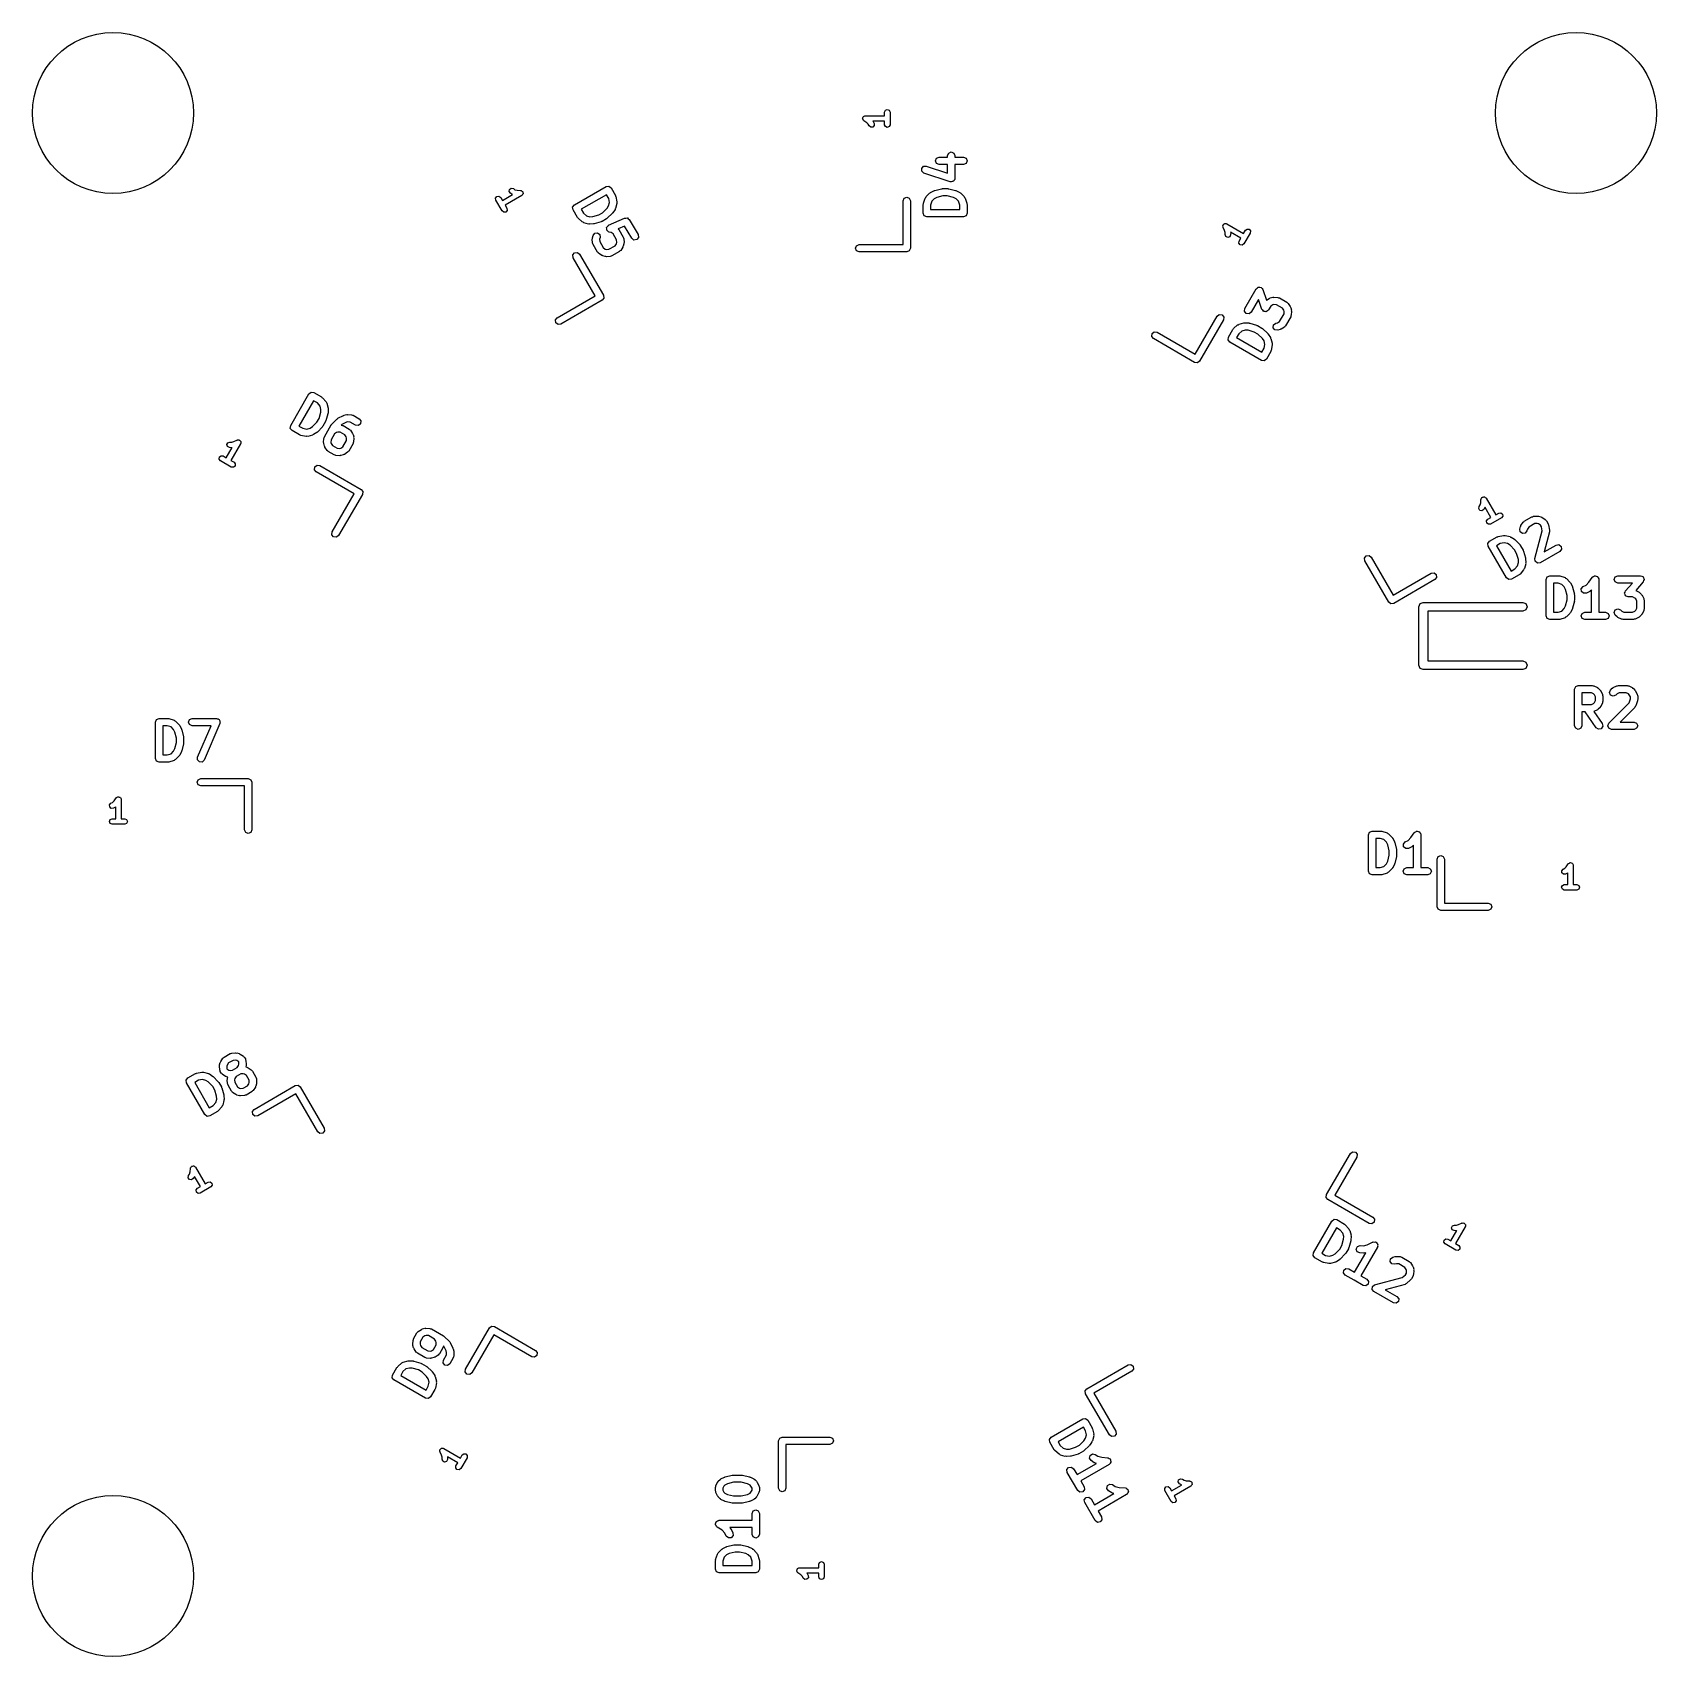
# Model space of a CAD drawing. Extents: x 2.713 to 3.587, y -2.799 to -1.925.
import ezdxf

# ---------------------------------------------------------------- set-up
doc = ezdxf.new("R2010")
doc.units = 0
doc.header["$MEASUREMENT"] = 0
doc.layers.add('BLACK', color=7, linetype='CONTINUOUS')

msp = doc.modelspace()

# ---------------------------------------------------------------- linework, layer by layer
at = {"layer": 'BLACK', "linetype": 'CONTINUOUS'}
for p, q in [((3.15935, -1.97146), (3.15951, -1.97106)), ((3.1594, -1.9716), (3.15935, -1.97146)), ((3.15937, -1.97175), (3.1594, -1.9716)), ((3.15961, -1.9721), (3.15937, -1.97175)), ((3.15951, -1.97106), (3.15959, -1.97064)), ((3.15959, -1.97064), (3.15972, -1.97055)), ((3.15978, -1.9725), (3.15961, -1.9721)), ((3.15972, -1.97055), (3.15978, -1.97041)), ((3.15978, -1.97041), (3.16018, -1.97025)), ((3.15992, -1.97256), (3.15978, -1.9725)), ((3.16, -1.97269), (3.15992, -1.97256)), ((3.16157, -1.97373), (3.16, -1.97269)), ((3.16018, -1.97025), (3.16053, -1.97001)), ((3.16053, -1.97001), (3.16068, -1.97004)), ((3.16068, -1.97004), (3.16082, -1.96998)), ((3.16082, -1.96998), (3.17116, -1.96998)), ((3.16242, -1.97458), (3.16157, -1.97373)), ((3.16288, -1.97549), (3.16242, -1.97458)), ((3.17116, -1.97293), (3.16482, -1.97293)), ((3.16482, -1.97293), (3.16495, -1.97305)), ((3.16495, -1.97305), (3.16552, -1.97417)), ((3.16552, -1.97417), (3.1656, -1.9753)), ((3.17116, -1.96808), (3.17159, -1.96704)), ((3.17116, -1.96998), (3.17116, -1.96808)), ((3.17116, -1.97483), (3.17116, -1.97293)), ((3.17159, -1.97588), (3.17116, -1.97483)), ((3.17159, -1.96704), (3.17263, -1.96661)), ((3.17263, -1.96661), (3.17368, -1.96704)), ((3.17368, -1.96704), (3.17411, -1.96808)), ((3.17411, -1.97483), (3.17368, -1.97588)), ((3.17411, -1.96808), (3.17411, -1.97483)), ((3.16373, -1.97623), (3.16288, -1.97549)), ((3.16486, -1.97615), (3.16373, -1.97623)), ((3.1656, -1.9753), (3.16486, -1.97615)), ((3.17263, -1.97631), (3.17159, -1.97588)), ((3.17368, -1.97588), (3.17263, -1.97631)), ((3.19911, -1.99289), (3.2005, -1.99231)), ((3.2005, -1.99231), (3.2051, -1.99231)), ((3.2051, -1.99147), (3.20567, -1.99008)), ((3.2051, -1.99231), (3.2051, -1.99147)), ((3.20567, -1.99008), (3.20706, -1.9895)), ((3.20706, -1.9895), (3.20846, -1.99008)), ((3.20846, -1.99008), (3.20903, -1.99147)), ((3.20903, -1.99147), (3.20903, -1.99231)), ((3.20903, -1.99231), (3.21363, -1.99231)), ((3.21363, -1.99231), (3.21502, -1.99289)), ((3.19114, -1.99835), (3.19212, -1.99721)), ((3.19124, -1.99985), (3.19114, -1.99835)), ((3.19238, -2.00084), (3.19124, -1.99985)), ((3.19212, -1.99721), (3.19363, -1.9971)), ((3.20644, -2.00552), (3.19238, -2.00084)), ((3.19363, -1.9971), (3.2051, -2.00092)), ((3.19853, -1.99428), (3.19911, -1.99289)), ((3.19911, -1.99567), (3.19853, -1.99428)), ((3.2005, -1.99625), (3.19911, -1.99567)), ((3.2051, -1.99625), (3.2005, -1.99625)), ((3.2051, -2.00092), (3.2051, -1.99625)), ((3.21363, -1.99625), (3.20903, -1.99625)), ((3.20903, -1.99625), (3.20903, -2.00366)), ((3.21502, -1.99567), (3.21363, -1.99625)), ((3.21502, -1.99289), (3.21559, -1.99428)), ((3.21559, -1.99428), (3.21502, -1.99567)), ((2.96915, -2.01076), (2.96936, -2.00965)), ((2.96936, -2.00965), (2.9703, -2.00902)), ((2.9703, -2.00902), (2.97141, -2.00923)), ((2.97141, -2.00923), (2.97226, -2.00979)), ((2.97226, -2.00979), (2.97342, -2.0101)), ((2.97342, -2.0101), (2.9753, -2.01023)), ((2.9753, -2.01023), (2.97544, -2.01029)), ((3.00422, -2.01795), (3.02126, -2.00811)), ((3.02126, -2.00811), (3.02276, -2.00791)), ((3.02276, -2.00791), (3.02395, -2.00883)), ((3.02395, -2.00883), (3.0263, -2.01289)), ((3.19797, -2.01032), (3.19815, -2.01018)), ((3.19815, -2.01018), (3.2019, -2.00925)), ((3.2019, -2.00925), (3.20215, -2.00928)), ((3.20215, -2.00928), (3.20238, -2.00919)), ((3.20238, -2.00919), (3.20519, -2.00919)), ((3.20519, -2.00919), (3.20542, -2.00928)), ((3.20542, -2.00928), (3.20567, -2.00925)), ((3.20567, -2.00925), (3.20942, -2.01018)), ((3.20677, -2.0055), (3.20644, -2.00552)), ((3.20706, -2.00562), (3.20677, -2.0055)), ((3.20749, -2.00545), (3.20706, -2.00562)), ((3.20795, -2.00542), (3.20749, -2.00545)), ((3.20816, -2.00517), (3.20795, -2.00542)), ((3.20846, -2.00505), (3.20816, -2.00517)), ((3.20863, -2.00462), (3.20846, -2.00505)), ((3.20893, -2.00428), (3.20863, -2.00462)), ((3.20903, -2.00366), (3.20891, -2.00395)), ((3.20891, -2.00395), (3.20893, -2.00428)), ((3.20942, -2.01018), (3.2096, -2.01032)), ((2.96186, -2.0143), (2.96255, -2.0134)), ((2.96201, -2.01542), (2.96186, -2.0143)), ((2.96538, -2.02126), (2.96201, -2.01542)), ((2.96255, -2.0134), (2.96367, -2.01326)), ((2.96367, -2.01326), (2.96457, -2.01394)), ((2.96457, -2.01394), (2.96552, -2.01559)), ((2.96552, -2.01559), (2.971, -2.01242)), ((2.97594, -2.01298), (2.96699, -2.01814)), ((2.96699, -2.01814), (2.96794, -2.01979)), ((2.96978, -2.0117), (2.96915, -2.01076)), ((2.97083, -2.01239), (2.96978, -2.0117)), ((2.971, -2.01242), (2.97083, -2.01239)), ((2.97544, -2.01029), (2.97559, -2.01027)), ((2.97559, -2.01027), (2.97593, -2.01053)), ((2.97593, -2.01053), (2.97631, -2.01072)), ((2.97604, -2.01286), (2.97594, -2.01298)), ((2.97618, -2.01281), (2.97604, -2.01286)), ((2.97637, -2.01242), (2.97618, -2.01281)), ((2.97631, -2.01072), (2.97636, -2.01087)), ((2.97636, -2.01087), (2.97648, -2.01096)), ((2.97663, -2.01208), (2.97637, -2.01242)), ((2.97648, -2.01096), (2.97654, -2.01139)), ((2.97654, -2.01139), (2.97668, -2.01179)), ((2.97668, -2.01179), (2.97661, -2.01193)), ((2.97661, -2.01193), (2.97663, -2.01208)), ((3.0033, -2.01914), (3.00422, -2.01795)), ((3.02153, -2.0125), (3.00789, -2.02037)), ((3.02273, -2.01458), (3.02153, -2.0125)), ((3.02182, -2.01982), (3.02268, -2.01852)), ((3.02268, -2.01852), (3.02316, -2.01671)), ((3.02316, -2.01671), (3.02273, -2.01458)), ((3.0263, -2.01289), (3.02634, -2.01321)), ((3.02634, -2.01321), (3.02652, -2.01348)), ((3.02709, -2.01728), (3.0264, -2.01985)), ((3.02652, -2.01348), (3.02711, -2.01638)), ((3.02711, -2.01638), (3.02703, -2.01683)), ((3.02703, -2.01683), (3.02709, -2.01728)), ((3.1811, -2.01575), (3.18168, -2.01436)), ((3.1811, -2.03937), (3.1811, -2.01575)), ((3.18168, -2.01436), (3.18307, -2.01378)), ((3.18307, -2.01378), (3.18446, -2.01436)), ((3.18446, -2.01436), (3.18504, -2.01575)), ((3.18504, -2.01575), (3.18504, -2.04134)), ((3.19197, -2.01772), (3.1921, -2.01742)), ((3.19197, -2.0224), (3.19197, -2.01772)), ((3.19207, -2.01709), (3.19301, -2.01428)), ((3.1921, -2.01742), (3.19207, -2.01709)), ((3.19301, -2.01428), (3.19331, -2.01394)), ((3.19331, -2.01394), (3.19349, -2.01351)), ((3.19349, -2.01351), (3.19536, -2.01164)), ((3.19536, -2.01164), (3.19566, -2.01151)), ((3.19566, -2.01151), (3.19587, -2.01127)), ((3.19587, -2.01127), (3.19775, -2.01033)), ((3.1966, -2.01597), (3.19591, -2.01804)), ((3.19591, -2.01804), (3.19591, -2.02043)), ((3.19792, -2.01465), (3.1966, -2.01597)), ((3.19775, -2.01033), (3.19797, -2.01032)), ((3.19932, -2.01395), (3.19792, -2.01465)), ((3.20262, -2.01312), (3.19932, -2.01395)), ((3.20495, -2.01312), (3.20262, -2.01312)), ((3.20825, -2.01395), (3.20495, -2.01312)), ((3.20965, -2.01465), (3.20825, -2.01395)), ((3.2096, -2.01032), (3.20982, -2.01033)), ((3.21097, -2.01597), (3.20965, -2.01465)), ((3.20982, -2.01033), (3.21169, -2.01127)), ((3.21166, -2.01804), (3.21097, -2.01597)), ((3.21166, -2.02043), (3.21166, -2.01804)), ((3.21169, -2.01127), (3.21191, -2.01151)), ((3.21191, -2.01151), (3.21221, -2.01164)), ((3.21221, -2.01164), (3.21408, -2.01351)), ((3.21408, -2.01351), (3.21426, -2.01394)), ((3.21426, -2.01394), (3.21456, -2.01428)), ((3.21456, -2.01428), (3.21549, -2.01709)), ((3.21549, -2.01709), (3.21547, -2.01742)), ((3.21547, -2.01742), (3.21559, -2.01772)), ((3.21559, -2.01772), (3.21559, -2.0224)), ((2.96628, -2.02195), (2.96538, -2.02126)), ((2.9674, -2.02181), (2.96628, -2.02195)), ((2.96809, -2.02091), (2.9674, -2.02181)), ((2.96794, -2.01979), (2.96809, -2.02091)), ((3.0035, -2.02064), (3.0033, -2.01914)), ((3.00584, -2.0247), (3.0035, -2.02064)), ((3.0061, -2.02489), (3.00584, -2.0247)), ((3.00624, -2.02519), (3.0061, -2.02489)), ((3.00846, -2.02715), (3.00624, -2.02519)), ((3.00789, -2.02037), (3.00909, -2.02245)), ((3.00889, -2.0273), (3.00846, -2.02715)), ((3.00925, -2.02758), (3.00889, -2.0273)), ((3.00909, -2.02245), (3.01072, -2.0239)), ((3.01181, -2.02827), (3.00925, -2.02758)), ((3.01072, -2.0239), (3.01252, -2.02438)), ((3.01252, -2.02438), (3.01408, -2.02429)), ((3.01408, -2.02429), (3.01736, -2.02335)), ((3.01867, -2.02707), (3.01496, -2.02813)), ((3.01736, -2.02335), (3.01937, -2.02219)), ((3.01887, -2.02692), (3.01867, -2.02707)), ((3.01912, -2.02688), (3.01887, -2.02692)), ((3.02155, -2.02548), (3.01912, -2.02688)), ((3.01937, -2.02219), (3.02182, -2.01982)), ((3.0217, -2.02528), (3.02155, -2.02548)), ((3.02193, -2.02519), (3.0217, -2.02528)), ((3.02471, -2.0225), (3.02193, -2.02519)), ((3.02269, -2.02894), (3.03128, -2.02507)), ((3.0248, -2.0223), (3.02471, -2.0225)), ((3.02499, -2.02217), (3.0248, -2.0223)), ((3.02614, -2.02042), (3.02499, -2.02217)), ((3.0262, -2.0201), (3.02614, -2.02042)), ((3.0264, -2.01985), (3.0262, -2.0201)), ((3.03128, -2.02507), (3.03194, -2.02504)), ((3.03194, -2.02504), (3.0326, -2.02496)), ((3.0326, -2.02496), (3.03268, -2.02502)), ((3.03268, -2.02502), (3.03279, -2.02502)), ((3.03279, -2.02502), (3.03327, -2.02547)), ((3.03327, -2.02547), (3.0338, -2.02588)), ((3.0338, -2.02588), (3.03848, -2.03399)), ((3.19255, -2.0238), (3.19197, -2.0224)), ((3.19394, -2.02437), (3.19255, -2.0238)), ((3.21363, -2.02437), (3.19394, -2.02437)), ((3.19591, -2.02043), (3.21166, -2.02043)), ((3.21502, -2.0238), (3.21363, -2.02437)), ((3.21559, -2.0224), (3.21502, -2.0238)), ((3.01213, -2.02823), (3.01181, -2.02827)), ((3.01244, -2.02833), (3.01213, -2.02823)), ((3.01453, -2.02821), (3.01244, -2.02833)), ((3.01389, -2.03635), (3.014, -2.03605)), ((3.01402, -2.03844), (3.01389, -2.03635)), ((3.01395, -2.03572), (3.0143, -2.03444)), ((3.014, -2.03605), (3.01395, -2.03572)), ((3.0143, -2.03444), (3.01521, -2.03325)), ((3.01473, -2.02811), (3.01453, -2.02821)), ((3.01496, -2.02813), (3.01473, -2.02811)), ((3.01521, -2.03325), (3.01671, -2.03305)), ((3.01671, -2.03305), (3.0179, -2.03397)), ((3.0181, -2.03546), (3.01784, -2.03643)), ((3.01784, -2.03643), (3.01792, -2.03774)), ((3.0179, -2.03397), (3.0181, -2.03546)), ((3.0216, -2.03023), (3.02167, -2.03014)), ((3.02169, -2.03088), (3.0216, -2.03023)), ((3.02166, -2.03004), (3.02212, -2.02956)), ((3.02167, -2.03014), (3.02166, -2.03004)), ((3.02171, -2.03154), (3.02169, -2.03088)), ((3.02179, -2.03162), (3.02171, -2.03154)), ((3.0218, -2.03172), (3.02179, -2.03162)), ((3.02233, -2.03212), (3.0218, -2.03172)), ((3.02212, -2.02956), (3.02252, -2.02903)), ((3.02281, -2.03258), (3.02233, -2.03212)), ((3.02252, -2.02903), (3.02262, -2.02902)), ((3.02262, -2.02902), (3.02269, -2.02894)), ((3.02291, -2.03257), (3.02281, -2.03258)), ((3.02299, -2.03264), (3.02291, -2.03257)), ((3.02397, -2.0329), (3.02299, -2.03264)), ((3.02506, -2.03362), (3.02397, -2.0329)), ((3.02694, -2.03687), (3.02506, -2.03362)), ((3.03128, -2.02939), (3.02785, -2.03093)), ((3.02785, -2.03093), (3.02788, -2.03097)), ((3.02788, -2.03097), (3.02824, -2.03125)), ((3.02824, -2.03125), (3.03058, -2.03531)), ((3.03058, -2.03531), (3.03064, -2.03576)), ((3.03064, -2.03576), (3.03084, -2.03617)), ((3.03084, -2.03617), (3.03097, -2.03827)), ((3.03507, -2.03596), (3.03128, -2.02939)), ((3.03627, -2.03688), (3.03507, -2.03596)), ((3.03868, -2.03549), (3.03776, -2.03668)), ((3.03848, -2.03399), (3.03868, -2.03549)), ((3.35327, -2.0298), (3.35332, -2.02937)), ((3.35336, -2.02992), (3.35327, -2.0298)), ((3.3533, -2.02894), (3.3534, -2.02883)), ((3.35332, -2.02937), (3.3533, -2.02894)), ((3.35337, -2.03007), (3.35336, -2.02992)), ((3.3542, -2.03176), (3.35337, -2.03007)), ((3.3534, -2.02883), (3.35342, -2.02868)), ((3.35342, -2.02868), (3.35376, -2.02841)), ((3.35376, -2.02841), (3.35404, -2.02809)), ((3.35404, -2.02809), (3.35419, -2.02808)), ((3.35419, -2.02808), (3.35431, -2.02799)), ((3.35452, -2.03292), (3.3542, -2.03176)), ((3.35431, -2.02799), (3.35474, -2.02804)), ((3.35446, -2.03394), (3.35452, -2.03292)), ((3.35482, -2.035), (3.35446, -2.03394)), ((3.35474, -2.02804), (3.35517, -2.02802)), ((3.35584, -2.0355), (3.35482, -2.035)), ((3.35517, -2.02802), (3.35528, -2.02812)), ((3.35528, -2.02812), (3.35543, -2.02814)), ((3.35543, -2.02814), (3.36438, -2.0333)), ((3.35691, -2.03513), (3.35584, -2.0355)), ((3.3574, -2.03411), (3.35691, -2.03513)), ((3.35748, -2.03286), (3.3574, -2.03411)), ((3.36291, -2.03586), (3.35742, -2.03269)), ((3.35742, -2.03269), (3.35748, -2.03286)), ((3.36196, -2.0375), (3.36291, -2.03586)), ((3.36438, -2.0333), (3.36533, -2.03166)), ((3.36789, -2.03314), (3.36451, -2.03898)), ((3.36533, -2.03166), (3.36623, -2.03097)), ((3.36623, -2.03097), (3.36735, -2.03112)), ((3.36735, -2.03112), (3.36804, -2.03202)), ((3.36804, -2.03202), (3.36789, -2.03314)), ((3.00346, -2.04492), (3.00437, -2.04373)), ((3.00365, -2.04642), (3.00346, -2.04492)), ((3.00437, -2.04373), (3.00587, -2.04353)), ((3.00587, -2.04353), (3.00706, -2.04445)), ((3.00706, -2.04445), (3.01986, -2.06661)), ((3.01422, -2.03886), (3.01402, -2.03844)), ((3.01428, -2.03931), (3.01422, -2.03886)), ((3.01662, -2.04337), (3.01428, -2.03931)), ((3.01698, -2.04365), (3.01662, -2.04337)), ((3.01724, -2.04403), (3.01698, -2.04365)), ((3.01899, -2.04518), (3.01724, -2.04403)), ((3.01792, -2.03774), (3.0198, -2.041)), ((3.01931, -2.04524), (3.01899, -2.04518)), ((3.0198, -2.041), (3.02089, -2.04172)), ((3.02089, -2.04172), (3.02155, -2.0419)), ((3.02155, -2.0419), (3.02286, -2.04182)), ((3.02286, -2.04182), (3.02612, -2.03994)), ((3.02849, -2.04312), (3.02443, -2.04546)), ((3.02612, -2.03994), (3.02684, -2.03885)), ((3.02684, -2.03885), (3.02702, -2.03818)), ((3.02702, -2.03818), (3.02694, -2.03687)), ((3.02877, -2.04275), (3.02849, -2.04312)), ((3.02915, -2.0425), (3.02877, -2.04275)), ((3.0303, -2.04075), (3.02915, -2.0425)), ((3.03036, -2.04043), (3.0303, -2.04075)), ((3.03056, -2.04017), (3.03036, -2.04043)), ((3.0309, -2.03889), (3.03056, -2.04017)), ((3.03097, -2.03827), (3.03086, -2.03857)), ((3.03086, -2.03857), (3.0309, -2.03889)), ((3.03776, -2.03668), (3.03627, -2.03688)), ((3.15551, -2.04134), (3.15609, -2.03995)), ((3.15609, -2.04273), (3.15551, -2.04134)), ((3.15609, -2.03995), (3.15748, -2.03937)), ((3.15748, -2.04331), (3.15609, -2.04273)), ((3.15748, -2.03937), (3.1811, -2.03937)), ((3.18307, -2.04331), (3.15748, -2.04331)), ((3.18446, -2.04273), (3.18307, -2.04331)), ((3.18504, -2.04134), (3.18446, -2.04273)), ((3.36181, -2.03863), (3.36196, -2.0375)), ((3.3625, -2.03952), (3.36181, -2.03863)), ((3.36362, -2.03967), (3.3625, -2.03952)), ((3.36451, -2.03898), (3.36362, -2.03967)), ((3.01547, -2.06687), (3.00365, -2.04642)), ((3.01956, -2.04544), (3.01931, -2.04524)), ((3.02084, -2.04578), (3.01956, -2.04544)), ((3.02117, -2.04574), (3.02084, -2.04578)), ((3.02147, -2.04585), (3.02117, -2.04574)), ((3.02356, -2.04572), (3.02147, -2.04585)), ((3.02398, -2.04552), (3.02356, -2.04572)), ((3.02443, -2.04546), (3.02398, -2.04552)), ((3.37175, -2.06271), (3.37227, -2.06225)), ((3.37227, -2.06225), (3.37234, -2.06226)), ((3.37234, -2.06226), (3.37239, -2.06222)), ((3.37239, -2.06222), (3.37308, -2.06231)), ((3.37308, -2.06231), (3.37377, -2.06235)), ((3.37377, -2.06235), (3.37382, -2.0624)), ((3.37382, -2.0624), (3.37388, -2.06241)), ((3.37388, -2.06241), (3.37431, -2.06296)), ((2.99501, -2.07868), (3.01547, -2.06687)), ((3.01914, -2.0693), (2.99698, -2.08209)), ((3.02006, -2.0681), (3.01914, -2.0693)), ((3.01986, -2.06661), (3.02006, -2.0681)), ((3.02006, -2.0681), (3.02006, -2.0681)), ((3.3651, -2.07369), (3.3712, -2.06313)), ((3.37244, -2.06886), (3.36851, -2.07566)), ((3.3712, -2.06313), (3.37175, -2.06271)), ((3.37425, -2.07419), (3.37244, -2.06886)), ((3.37431, -2.06296), (3.37476, -2.06348)), ((3.37476, -2.06348), (3.37674, -2.06927)), ((3.37674, -2.06927), (3.37818, -2.06832)), ((3.37818, -2.06832), (3.3785, -2.06826)), ((3.3785, -2.06826), (3.37876, -2.06806)), ((3.37876, -2.06806), (3.38004, -2.06772)), ((3.38004, -2.06772), (3.38036, -2.06776)), ((3.38036, -2.06776), (3.38067, -2.06765)), ((3.38067, -2.06765), (3.38276, -2.06778)), ((3.38276, -2.06778), (3.38317, -2.06798)), ((3.38317, -2.06798), (3.38363, -2.06804)), ((3.38363, -2.06804), (3.38769, -2.07038)), ((3.38769, -2.07038), (3.38796, -2.07074)), ((3.38796, -2.07074), (3.38834, -2.071)), ((3.38834, -2.071), (3.3895, -2.07275)), ((2.99409, -2.07988), (2.99501, -2.07868)), ((2.99429, -2.08137), (2.99409, -2.07988)), ((3.3383, -2.09837), (3.35011, -2.07791)), ((3.35352, -2.07988), (3.34073, -2.10204)), ((3.35011, -2.07791), (3.35131, -2.077)), ((3.35131, -2.077), (3.3528, -2.07719)), ((3.3528, -2.07719), (3.35372, -2.07839)), ((3.35372, -2.07839), (3.35352, -2.07988)), ((3.36491, -2.07518), (3.3651, -2.07369)), ((3.36582, -2.07638), (3.36491, -2.07518)), ((3.36732, -2.07657), (3.36582, -2.07638)), ((3.36851, -2.07566), (3.36732, -2.07657)), ((3.37471, -2.07471), (3.37425, -2.07419)), ((3.37513, -2.07525), (3.37471, -2.07471)), ((3.3752, -2.07526), (3.37513, -2.07525)), ((3.37525, -2.07532), (3.3752, -2.07526)), ((3.37594, -2.07536), (3.37525, -2.07532)), ((3.37662, -2.07545), (3.37594, -2.07536)), ((3.37668, -2.07541), (3.37662, -2.07545)), ((3.37675, -2.07541), (3.37668, -2.07541)), ((3.37727, -2.07496), (3.37675, -2.07541)), ((3.37782, -2.07453), (3.37727, -2.07496)), ((3.37899, -2.0725), (3.37782, -2.07453)), ((3.38009, -2.07178), (3.37899, -2.0725)), ((3.38075, -2.0716), (3.38009, -2.07178)), ((3.38206, -2.07168), (3.38075, -2.0716)), ((3.38531, -2.07356), (3.38206, -2.07168)), ((3.38379, -2.08069), (3.38614, -2.07663)), ((3.38604, -2.07465), (3.38531, -2.07356)), ((3.38621, -2.07532), (3.38604, -2.07465)), ((3.38614, -2.07663), (3.38621, -2.07532)), ((3.38978, -2.07819), (3.38697, -2.08306)), ((3.3895, -2.07275), (3.38956, -2.07307)), ((3.38956, -2.07307), (3.38976, -2.07333)), ((3.38976, -2.07333), (3.3901, -2.07461)), ((3.38984, -2.07774), (3.38978, -2.07819)), ((3.39004, -2.07733), (3.38984, -2.07774)), ((3.39016, -2.07523), (3.39004, -2.07733)), ((3.3901, -2.07461), (3.39006, -2.07493)), ((3.39006, -2.07493), (3.39016, -2.07523)), ((2.99548, -2.08229), (2.99429, -2.08137)), ((2.99698, -2.08209), (2.99548, -2.08229)), ((3.31496, -2.08877), (3.31515, -2.08728)), ((3.31587, -2.08997), (3.31496, -2.08877)), ((3.31515, -2.08728), (3.31635, -2.08636)), ((3.31635, -2.08636), (3.31784, -2.08656)), ((3.31784, -2.08656), (3.3383, -2.09837)), ((3.3562, -2.08911), (3.35854, -2.08505)), ((3.35854, -2.08505), (3.3588, -2.08486)), ((3.3588, -2.08486), (3.35894, -2.08456)), ((3.35894, -2.08456), (3.36116, -2.0826)), ((3.36179, -2.0873), (3.36059, -2.08938)), ((3.36116, -2.0826), (3.36159, -2.08245)), ((3.36159, -2.08245), (3.36195, -2.08217)), ((3.36342, -2.08585), (3.36179, -2.0873)), ((3.36195, -2.08217), (3.36451, -2.08148)), ((3.36523, -2.08537), (3.36342, -2.08585)), ((3.36451, -2.08148), (3.36484, -2.08152)), ((3.36484, -2.08152), (3.36514, -2.08142)), ((3.36514, -2.08142), (3.36723, -2.08154)), ((3.36678, -2.08546), (3.36523, -2.08537)), ((3.37006, -2.0864), (3.36678, -2.08546)), ((3.36723, -2.08154), (3.36744, -2.08164)), ((3.36744, -2.08164), (3.36766, -2.08162)), ((3.36766, -2.08162), (3.37137, -2.08268)), ((3.37207, -2.08756), (3.37006, -2.0864)), ((3.37137, -2.08268), (3.37157, -2.08283)), ((3.37157, -2.08283), (3.37182, -2.08287)), ((3.37182, -2.08287), (3.37425, -2.08427)), ((3.37452, -2.08993), (3.37207, -2.08756)), ((3.37425, -2.08427), (3.3744, -2.08447)), ((3.3744, -2.08447), (3.37464, -2.08456)), ((3.37464, -2.08456), (3.37741, -2.08725)), ((3.37741, -2.08725), (3.3775, -2.08745)), ((3.3775, -2.08745), (3.37769, -2.08758)), ((3.37769, -2.08758), (3.37884, -2.08933)), ((3.38033, -2.08409), (3.38053, -2.08259)), ((3.38125, -2.08528), (3.38033, -2.08409)), ((3.38053, -2.08259), (3.38172, -2.08168)), ((3.38274, -2.08548), (3.38125, -2.08528)), ((3.38172, -2.08168), (3.38269, -2.08141)), ((3.38269, -2.08141), (3.38379, -2.08069)), ((3.38402, -2.08513), (3.38274, -2.08548)), ((3.38428, -2.08494), (3.38402, -2.08513)), ((3.3846, -2.08488), (3.38428, -2.08494)), ((3.38635, -2.08372), (3.3846, -2.08488)), ((3.3866, -2.08334), (3.38635, -2.08372)), ((3.38697, -2.08306), (3.3866, -2.08334)), ((3.33804, -2.10276), (3.31587, -2.08997)), ((3.356, -2.09061), (3.3562, -2.08911)), ((3.35692, -2.0918), (3.356, -2.09061)), ((3.37397, -2.10164), (3.35692, -2.0918)), ((3.36059, -2.08938), (3.37423, -2.09725)), ((3.37423, -2.09725), (3.37543, -2.09517)), ((3.37538, -2.09123), (3.37452, -2.08993)), ((3.37587, -2.09304), (3.37538, -2.09123)), ((3.37543, -2.09517), (3.37587, -2.09304)), ((3.379, -2.09686), (3.37665, -2.10092)), ((3.37884, -2.08933), (3.37891, -2.08965)), ((3.37891, -2.08965), (3.3791, -2.0899)), ((3.37904, -2.09654), (3.379, -2.09686)), ((3.37922, -2.09627), (3.37904, -2.09654)), ((3.3791, -2.0899), (3.37979, -2.09247)), ((3.37982, -2.09337), (3.37922, -2.09627)), ((3.37979, -2.09247), (3.37973, -2.09292)), ((3.37973, -2.09292), (3.37982, -2.09337)), ((3.33953, -2.10296), (3.33804, -2.10276)), ((3.34073, -2.10204), (3.33953, -2.10296)), ((3.33953, -2.10296), (3.33953, -2.10296)), ((3.33953, -2.10296), (3.33953, -2.10296)), ((3.37546, -2.10184), (3.37397, -2.10164)), ((3.37665, -2.10092), (3.37546, -2.10184)), ((3.37546, -2.10184), (3.37546, -2.10184)), ((3.37546, -2.10184), (3.37546, -2.10184)), ((2.85157, -2.13677), (2.86141, -2.11972)), ((2.86384, -2.12339), (2.85596, -2.13703)), ((2.86141, -2.11972), (2.86261, -2.1188)), ((2.86261, -2.1188), (2.8641, -2.119)), ((2.86591, -2.12459), (2.86384, -2.12339)), ((2.8641, -2.119), (2.86816, -2.12134)), ((2.86816, -2.12134), (2.86836, -2.1216)), ((2.86836, -2.1216), (2.86865, -2.12174)), ((2.86865, -2.12174), (2.87061, -2.12396)), ((2.86736, -2.12622), (2.86591, -2.12459)), ((2.86681, -2.13286), (2.86775, -2.12958)), ((2.86784, -2.12803), (2.86736, -2.12622)), ((2.86775, -2.12958), (2.86784, -2.12803)), ((2.87159, -2.13046), (2.87053, -2.13417)), ((2.87061, -2.12396), (2.87076, -2.12439)), ((2.87076, -2.12439), (2.87104, -2.12475)), ((2.87104, -2.12475), (2.87173, -2.12732)), ((2.87167, -2.13004), (2.87157, -2.13024)), ((2.87157, -2.13024), (2.87159, -2.13046)), ((2.87179, -2.12794), (2.87167, -2.13004)), ((2.87173, -2.12732), (2.87169, -2.12764)), ((2.87169, -2.12764), (2.87179, -2.12794)), ((2.87695, -2.13284), (2.87998, -2.13134)), ((2.87998, -2.13134), (2.88018, -2.13133)), ((2.88018, -2.13133), (2.88034, -2.1312)), ((2.88034, -2.1312), (2.88162, -2.13086)), ((2.88162, -2.13086), (2.88194, -2.1309)), ((2.88194, -2.1309), (2.88225, -2.1308)), ((2.88225, -2.1308), (2.88434, -2.13092)), ((2.88434, -2.13092), (2.88475, -2.13112)), ((2.88475, -2.13112), (2.88521, -2.13118)), ((2.88521, -2.13118), (2.88845, -2.13306)), ((2.85137, -2.13826), (2.85157, -2.13677)), ((2.85229, -2.13945), (2.85137, -2.13826)), ((2.85635, -2.1418), (2.85229, -2.13945)), ((2.85596, -2.13703), (2.85804, -2.13823)), ((2.85804, -2.13823), (2.86017, -2.13867)), ((2.86017, -2.13867), (2.86198, -2.13818)), ((2.86198, -2.13818), (2.86328, -2.13732)), ((2.86328, -2.13732), (2.86565, -2.13487)), ((2.86563, -2.14049), (2.86388, -2.14164)), ((2.86576, -2.1403), (2.86563, -2.14049)), ((2.86565, -2.13487), (2.86681, -2.13286)), ((2.86596, -2.14022), (2.86576, -2.1403)), ((2.86865, -2.13744), (2.86596, -2.14022)), ((2.86874, -2.1372), (2.86865, -2.13744)), ((2.86894, -2.13705), (2.86874, -2.1372)), ((2.87034, -2.13462), (2.86894, -2.13705)), ((2.86968, -2.14289), (2.87343, -2.1364)), ((2.87038, -2.13437), (2.87034, -2.13462)), ((2.87053, -2.13417), (2.87038, -2.13437)), ((2.8752, -2.1412), (2.87332, -2.14446)), ((2.87343, -2.1364), (2.87363, -2.13625)), ((2.87363, -2.13625), (2.87372, -2.13601)), ((2.87372, -2.13601), (2.8764, -2.13324)), ((2.87629, -2.14048), (2.8752, -2.1412)), ((2.87696, -2.1403), (2.87629, -2.14048)), ((2.8764, -2.13324), (2.87672, -2.1331)), ((2.87672, -2.1331), (2.87695, -2.13284)), ((2.87827, -2.14038), (2.87696, -2.1403)), ((2.88071, -2.14179), (2.87827, -2.14038)), ((2.879, -2.13622), (2.87875, -2.13647)), ((2.87875, -2.13647), (2.87897, -2.13648)), ((2.87897, -2.13648), (2.87938, -2.13668)), ((2.88155, -2.13496), (2.879, -2.13622)), ((2.87938, -2.13668), (2.87983, -2.13674)), ((2.87983, -2.13674), (2.88308, -2.13862)), ((2.88233, -2.13475), (2.88155, -2.13496)), ((2.88364, -2.13483), (2.88233, -2.13475)), ((2.88308, -2.13862), (2.88336, -2.13898)), ((2.88336, -2.13898), (2.88374, -2.13924)), ((2.88648, -2.13647), (2.88364, -2.13483)), ((2.88374, -2.13924), (2.88489, -2.14098)), ((2.88489, -2.14098), (2.88495, -2.1413)), ((2.88495, -2.1413), (2.88515, -2.14156)), ((2.88798, -2.13666), (2.88648, -2.13647)), ((2.88917, -2.13575), (2.88798, -2.13666)), ((2.88845, -2.13306), (2.88937, -2.13425)), ((2.88937, -2.13425), (2.88917, -2.13575)), ((2.81687, -2.15407), (2.82004, -2.14859)), ((2.81723, -2.147), (2.81773, -2.14599)), ((2.8176, -2.14807), (2.81723, -2.147)), ((2.81862, -2.14857), (2.8176, -2.14807)), ((2.81773, -2.14599), (2.8188, -2.14562)), ((2.81987, -2.14864), (2.81862, -2.14857)), ((2.8188, -2.14562), (2.81981, -2.14568)), ((2.8246, -2.1466), (2.81943, -2.15555)), ((2.81981, -2.14568), (2.82098, -2.14537)), ((2.82004, -2.14859), (2.81987, -2.14864)), ((2.82098, -2.14537), (2.82266, -2.14453)), ((2.82266, -2.14453), (2.82281, -2.14452)), ((2.82281, -2.14452), (2.82293, -2.14443)), ((2.82293, -2.14443), (2.82336, -2.14449)), ((2.82336, -2.14449), (2.82379, -2.14446)), ((2.82379, -2.14446), (2.8239, -2.14456)), ((2.8239, -2.14456), (2.82406, -2.14458)), ((2.82406, -2.14458), (2.82432, -2.14492)), ((2.82432, -2.14492), (2.82464, -2.1452)), ((2.82462, -2.14645), (2.8246, -2.1466)), ((2.82472, -2.14633), (2.82462, -2.14645)), ((2.82464, -2.1452), (2.82465, -2.14536)), ((2.82465, -2.14536), (2.82474, -2.14548)), ((2.82474, -2.14548), (2.82469, -2.1459)), ((2.82469, -2.1459), (2.82472, -2.14633)), ((2.85667, -2.14184), (2.85635, -2.1418)), ((2.85694, -2.14202), (2.85667, -2.14184)), ((2.85984, -2.14262), (2.85694, -2.14202)), ((2.86029, -2.14253), (2.85984, -2.14262)), ((2.86074, -2.14259), (2.86029, -2.14253)), ((2.86331, -2.1419), (2.86074, -2.14259)), ((2.86356, -2.14171), (2.86331, -2.1419)), ((2.86388, -2.14164), (2.86356, -2.14171)), ((2.86929, -2.14585), (2.86942, -2.14376)), ((2.8694, -2.14616), (2.86929, -2.14585)), ((2.86936, -2.14648), (2.8694, -2.14616)), ((2.8697, -2.14776), (2.86936, -2.14648)), ((2.86942, -2.14376), (2.86962, -2.14335)), ((2.86962, -2.14335), (2.86968, -2.14289)), ((2.8699, -2.14802), (2.8697, -2.14776)), ((2.86996, -2.14833), (2.8699, -2.14802)), ((2.87111, -2.15008), (2.86996, -2.14833)), ((2.87149, -2.15034), (2.87111, -2.15008)), ((2.87332, -2.14446), (2.87324, -2.14577)), ((2.87324, -2.14577), (2.87342, -2.14643)), ((2.87342, -2.14643), (2.87414, -2.14753)), ((2.87414, -2.14753), (2.87658, -2.14894)), ((2.87658, -2.14894), (2.87789, -2.14902)), ((2.87789, -2.14902), (2.87856, -2.14884)), ((2.87856, -2.14884), (2.87965, -2.14811)), ((2.87965, -2.14811), (2.88153, -2.14486)), ((2.88143, -2.14289), (2.88071, -2.14179)), ((2.88161, -2.14355), (2.88143, -2.14289)), ((2.88153, -2.14486), (2.88161, -2.14355)), ((2.88517, -2.14643), (2.88283, -2.15049)), ((2.88515, -2.14156), (2.88549, -2.14284)), ((2.88523, -2.14597), (2.88517, -2.14643)), ((2.88543, -2.14556), (2.88523, -2.14597)), ((2.88556, -2.14347), (2.88543, -2.14556)), ((2.88549, -2.14284), (2.88545, -2.14316)), ((2.88545, -2.14316), (2.88556, -2.14347)), ((2.81306, -2.15478), (2.81321, -2.15366)), ((2.81375, -2.15568), (2.81306, -2.15478)), ((2.81321, -2.15366), (2.81411, -2.15297)), ((2.8196, -2.15905), (2.81375, -2.15568)), ((2.81411, -2.15297), (2.81523, -2.15312)), ((2.81523, -2.15312), (2.81687, -2.15407)), ((2.81943, -2.15555), (2.82107, -2.1565)), ((2.82161, -2.15851), (2.82072, -2.1592)), ((2.82107, -2.1565), (2.82176, -2.15739)), ((2.82176, -2.15739), (2.82161, -2.15851)), ((2.86459, -2.15901), (2.86579, -2.15809)), ((2.86579, -2.15809), (2.86728, -2.15829)), ((2.86728, -2.15829), (2.88944, -2.17109)), ((2.87177, -2.1507), (2.87149, -2.15034)), ((2.87502, -2.15258), (2.87177, -2.1507)), ((2.87547, -2.15264), (2.87502, -2.15258)), ((2.87588, -2.15284), (2.87547, -2.15264)), ((2.87798, -2.15296), (2.87588, -2.15284)), ((2.87828, -2.15286), (2.87798, -2.15296)), ((2.8786, -2.1529), (2.87828, -2.15286)), ((2.87988, -2.15256), (2.8786, -2.1529)), ((2.88014, -2.15236), (2.87988, -2.15256)), ((2.88046, -2.1523), (2.88014, -2.15236)), ((2.88221, -2.15114), (2.88046, -2.1523)), ((2.88247, -2.15076), (2.88221, -2.15114)), ((2.88283, -2.15049), (2.88247, -2.15076)), ((2.82072, -2.1592), (2.8196, -2.15905)), ((2.8644, -2.1605), (2.86459, -2.15901)), ((2.86531, -2.1617), (2.8644, -2.1605)), ((2.88577, -2.17351), (2.86531, -2.1617)), ((2.87396, -2.19397), (2.88577, -2.17351)), ((2.89017, -2.17377), (2.87737, -2.19594)), ((2.88944, -2.17109), (2.89036, -2.17228)), ((2.89036, -2.17228), (2.89017, -2.17377)), ((3.49214, -2.17645), (3.49221, -2.17631)), ((3.49219, -2.17616), (3.49245, -2.17582)), ((3.49221, -2.17631), (3.49219, -2.17616)), ((3.49245, -2.17582), (3.49264, -2.17543)), ((3.49264, -2.17543), (3.49278, -2.17539)), ((3.49278, -2.17539), (3.49287, -2.17527)), ((3.49287, -2.17527), (3.4933, -2.17521)), ((3.4933, -2.17521), (3.49371, -2.17507)), ((3.49371, -2.17507), (3.49384, -2.17514)), ((3.49384, -2.17514), (3.49399, -2.17512)), ((3.49399, -2.17512), (3.49434, -2.17538)), ((3.49434, -2.17538), (3.49472, -2.17557)), ((3.49472, -2.17557), (3.49477, -2.17571)), ((3.49477, -2.17571), (3.49489, -2.17581)), ((3.49489, -2.17581), (3.50006, -2.18476)), ((3.49093, -2.18145), (3.49114, -2.18034)), ((3.49156, -2.18239), (3.49093, -2.18145)), ((3.49114, -2.18034), (3.49171, -2.17949)), ((3.49267, -2.1826), (3.49156, -2.18239)), ((3.49171, -2.17949), (3.49202, -2.17833)), ((3.49202, -2.17833), (3.49214, -2.17645)), ((3.49361, -2.18197), (3.49267, -2.1826)), ((3.4943, -2.18092), (3.49361, -2.18197)), ((3.49433, -2.18075), (3.4943, -2.18092)), ((3.4975, -2.18623), (3.49433, -2.18075)), ((3.50006, -2.18476), (3.5017, -2.18381)), ((3.5017, -2.18381), (3.50282, -2.18366)), ((3.50282, -2.18366), (3.50372, -2.18435)), ((3.50372, -2.18435), (3.50387, -2.18547)), ((3.49517, -2.18808), (3.49586, -2.18718)), ((3.49532, -2.1892), (3.49517, -2.18808)), ((3.49621, -2.18989), (3.49532, -2.1892)), ((3.49586, -2.18718), (3.4975, -2.18623)), ((3.49733, -2.18974), (3.49621, -2.18989)), ((3.50318, -2.18636), (3.49733, -2.18974)), ((3.50387, -2.18547), (3.50318, -2.18636)), ((3.51305, -2.19242), (3.51339, -2.19114)), ((3.51324, -2.19392), (3.51305, -2.19242)), ((3.51339, -2.19114), (3.51359, -2.19088)), ((3.51359, -2.19088), (3.51365, -2.19057)), ((3.51365, -2.19057), (3.5148, -2.18882)), ((3.5148, -2.18882), (3.51518, -2.18856)), ((3.51518, -2.18856), (3.51546, -2.1882)), ((3.51546, -2.1882), (3.51952, -2.18585)), ((3.51685, -2.19344), (3.51593, -2.19464)), ((3.51711, -2.19247), (3.51685, -2.19344)), ((3.51783, -2.19137), (3.51711, -2.19247)), ((3.52109, -2.1895), (3.51783, -2.19137)), ((3.51952, -2.18585), (3.51997, -2.18579)), ((3.51997, -2.18579), (3.52039, -2.18559)), ((3.52039, -2.18559), (3.52248, -2.18547)), ((3.5224, -2.18942), (3.52109, -2.1895)), ((3.52114, -2.20832), (3.52514, -2.1934)), ((3.52306, -2.1896), (3.5224, -2.18942)), ((3.52248, -2.18547), (3.52278, -2.18557)), ((3.52278, -2.18557), (3.52311, -2.18553)), ((3.52415, -2.19032), (3.52306, -2.1896)), ((3.52311, -2.18553), (3.52439, -2.18587)), ((3.5247, -2.19126), (3.52415, -2.19032)), ((3.52439, -2.18587), (3.52464, -2.18607)), ((3.52464, -2.18607), (3.52496, -2.18613)), ((3.52514, -2.1934), (3.5247, -2.19126)), ((3.52496, -2.18613), (3.52671, -2.18729)), ((3.52671, -2.18729), (3.52697, -2.18767)), ((3.52697, -2.18767), (3.52733, -2.18795)), ((3.52733, -2.18795), (3.52827, -2.18957)), ((3.52827, -2.18957), (3.52831, -2.18989)), ((3.52831, -2.18989), (3.52849, -2.19016)), ((3.52849, -2.19016), (3.52909, -2.19306)), ((3.52909, -2.19306), (3.529, -2.19351)), ((3.529, -2.19351), (3.52906, -2.19397)), ((2.87376, -2.19546), (2.87396, -2.19397)), ((2.87468, -2.19666), (2.87376, -2.19546)), ((2.87617, -2.19685), (2.87468, -2.19666)), ((2.87737, -2.19594), (2.87617, -2.19685)), ((3.49587, -2.20017), (3.49679, -2.19898)), ((3.49607, -2.20167), (3.49587, -2.20017)), ((3.50591, -2.21871), (3.49607, -2.20167)), ((3.49679, -2.19898), (3.50085, -2.19663)), ((3.50254, -2.2002), (3.50046, -2.2014)), ((3.50046, -2.2014), (3.50834, -2.21504)), ((3.50085, -2.19663), (3.50117, -2.19659)), ((3.50117, -2.19659), (3.50144, -2.19641)), ((3.50144, -2.19641), (3.50434, -2.19582)), ((3.50468, -2.19977), (3.50254, -2.2002)), ((3.50434, -2.19582), (3.50479, -2.1959)), ((3.50648, -2.20025), (3.50468, -2.19977)), ((3.50479, -2.1959), (3.50525, -2.19584)), ((3.50525, -2.19584), (3.50781, -2.19653)), ((3.50778, -2.20111), (3.50648, -2.20025)), ((3.51015, -2.20356), (3.50778, -2.20111)), ((3.50781, -2.19653), (3.50806, -2.19673)), ((3.50806, -2.19673), (3.50838, -2.19679)), ((3.50838, -2.19679), (3.51013, -2.19794)), ((3.51013, -2.19794), (3.51026, -2.19813)), ((3.51026, -2.19813), (3.51046, -2.19822)), ((3.51046, -2.19822), (3.51315, -2.201)), ((3.51315, -2.201), (3.51324, -2.20123)), ((3.51444, -2.19483), (3.51324, -2.19392)), ((3.51324, -2.20123), (3.51344, -2.20138)), ((3.51344, -2.20138), (3.51484, -2.20382)), ((3.51593, -2.19464), (3.51444, -2.19483)), ((3.52906, -2.19397), (3.52617, -2.20474)), ((3.52617, -2.20474), (3.53261, -2.20103)), ((3.53261, -2.20103), (3.5341, -2.20083)), ((3.5341, -2.20083), (3.5353, -2.20175)), ((3.5353, -2.20175), (3.5355, -2.20324)), ((3.42952, -2.20808), (3.43044, -2.20689)), ((3.42972, -2.20958), (3.42952, -2.20808)), ((3.44251, -2.23174), (3.42972, -2.20958)), ((3.43044, -2.20689), (3.43193, -2.20669)), ((3.43193, -2.20669), (3.43313, -2.20761)), ((3.43313, -2.20761), (3.44494, -2.22806)), ((3.51131, -2.20557), (3.51015, -2.20356)), ((3.51225, -2.20885), (3.51131, -2.20557)), ((3.51186, -2.21221), (3.51234, -2.21041)), ((3.51234, -2.21041), (3.51225, -2.20885)), ((3.51484, -2.20382), (3.51488, -2.20406)), ((3.51488, -2.20406), (3.51503, -2.20426)), ((3.51503, -2.20426), (3.5161, -2.20797)), ((3.51623, -2.21112), (3.51554, -2.21368)), ((3.5161, -2.20797), (3.51607, -2.2082)), ((3.51607, -2.2082), (3.51617, -2.2084)), ((3.51617, -2.2084), (3.51629, -2.21049)), ((3.51629, -2.21049), (3.51619, -2.2108)), ((3.51619, -2.2108), (3.51623, -2.21112)), ((3.52134, -2.20981), (3.52114, -2.20832)), ((3.52253, -2.21073), (3.52134, -2.20981)), ((3.52402, -2.21053), (3.52253, -2.21073)), ((3.53458, -2.20444), (3.52402, -2.21053)), ((3.5355, -2.20324), (3.53458, -2.20444)), ((3.44494, -2.22806), (3.46539, -2.21625)), ((3.46736, -2.21966), (3.4452, -2.23246)), ((3.46539, -2.21625), (3.46689, -2.21606)), ((3.46689, -2.21606), (3.46808, -2.21697)), ((3.46828, -2.21847), (3.46736, -2.21966)), ((3.46808, -2.21697), (3.46828, -2.21847)), ((3.50711, -2.21963), (3.50591, -2.21871)), ((3.5086, -2.21943), (3.50711, -2.21963)), ((3.50834, -2.21504), (3.51041, -2.21384)), ((3.51266, -2.21709), (3.5086, -2.21943)), ((3.51041, -2.21384), (3.51186, -2.21221)), ((3.51286, -2.21683), (3.51266, -2.21709)), ((3.51315, -2.21669), (3.51286, -2.21683)), ((3.51511, -2.21447), (3.51315, -2.21669)), ((3.51526, -2.21404), (3.51511, -2.21447)), ((3.51554, -2.21368), (3.51526, -2.21404)), ((3.52728, -2.21953), (3.52785, -2.21814)), ((3.52728, -2.23922), (3.52728, -2.21953)), ((3.52785, -2.21814), (3.52925, -2.21756)), ((3.52925, -2.21756), (3.53393, -2.21756)), ((3.53393, -2.21756), (3.53423, -2.21769)), ((3.53423, -2.21769), (3.53456, -2.21766)), ((3.53456, -2.21766), (3.53737, -2.2186)), ((3.53737, -2.2186), (3.53771, -2.2189)), ((3.53771, -2.2189), (3.53814, -2.21908)), ((3.53814, -2.21908), (3.54001, -2.22095)), ((3.55021, -2.22109), (3.55198, -2.21844)), ((3.55198, -2.21844), (3.55215, -2.21833)), ((3.55215, -2.21833), (3.55223, -2.21814)), ((3.55223, -2.21814), (3.55276, -2.21792)), ((3.55276, -2.21792), (3.55323, -2.2176)), ((3.55323, -2.2176), (3.55343, -2.21764)), ((3.55343, -2.21764), (3.55362, -2.21756)), ((3.55362, -2.21756), (3.55415, -2.21778)), ((3.55415, -2.21778), (3.55471, -2.21789)), ((3.55471, -2.21789), (3.55482, -2.21806)), ((3.55482, -2.21806), (3.55501, -2.21814)), ((3.55501, -2.21814), (3.55523, -2.21867)), ((3.55523, -2.21867), (3.55555, -2.21915)), ((3.55555, -2.21915), (3.55551, -2.21934)), ((3.55551, -2.21934), (3.55559, -2.21953)), ((3.55559, -2.21953), (3.55559, -2.23725)), ((3.56384, -2.21953), (3.56441, -2.21814)), ((3.56441, -2.22092), (3.56384, -2.21953)), ((3.56441, -2.21814), (3.5658, -2.21756)), ((3.5658, -2.21756), (3.57799, -2.21756)), ((3.57799, -2.21756), (3.57863, -2.21783)), ((3.57863, -2.21783), (3.57929, -2.21805)), ((3.57929, -2.21805), (3.57932, -2.21811)), ((3.57932, -2.21811), (3.57938, -2.21814)), ((3.57938, -2.21814), (3.57965, -2.21878)), ((3.57965, -2.21878), (3.57995, -2.2194)), ((3.57996, -2.21953), (3.57969, -2.22017)), ((3.57995, -2.2194), (3.57993, -2.21947)), ((3.57993, -2.21947), (3.57996, -2.21953)), ((3.53361, -2.2215), (3.53121, -2.2215)), ((3.53121, -2.2215), (3.53121, -2.23725)), ((3.53568, -2.22219), (3.53361, -2.2215)), ((3.537, -2.22351), (3.53568, -2.22219)), ((3.5377, -2.22491), (3.537, -2.22351)), ((3.53853, -2.22821), (3.5377, -2.22491)), ((3.53853, -2.23054), (3.53853, -2.22821)), ((3.54001, -2.22095), (3.54014, -2.22125)), ((3.54014, -2.22125), (3.54038, -2.22146)), ((3.54038, -2.22146), (3.54132, -2.22334)), ((3.54132, -2.22334), (3.54133, -2.22356)), ((3.54133, -2.22356), (3.54147, -2.22374)), ((3.54147, -2.22374), (3.5424, -2.22749)), ((3.5424, -2.22749), (3.54237, -2.22774)), ((3.54237, -2.22774), (3.54246, -2.22797)), ((3.54246, -2.22797), (3.54246, -2.23078)), ((3.54613, -2.22453), (3.54711, -2.2234)), ((3.54623, -2.22604), (3.54613, -2.22453)), ((3.54737, -2.22702), (3.54623, -2.22604)), ((3.54711, -2.2234), (3.5487, -2.2226)), ((3.54887, -2.22692), (3.54737, -2.22702)), ((3.5487, -2.2226), (3.55021, -2.22109)), ((3.55075, -2.22598), (3.54887, -2.22692)), ((3.55096, -2.22573), (3.55075, -2.22598)), ((3.55126, -2.22561), (3.55096, -2.22573)), ((3.55165, -2.22522), (3.55126, -2.22561)), ((3.55165, -2.23725), (3.55165, -2.22522)), ((3.5658, -2.2215), (3.56441, -2.22092)), ((3.57365, -2.2215), (3.5658, -2.2215)), ((3.56946, -2.22703), (3.56973, -2.22639)), ((3.56949, -2.2271), (3.56946, -2.22703)), ((3.56946, -2.22716), (3.56949, -2.2271)), ((3.56977, -2.22778), (3.56946, -2.22716)), ((3.56973, -2.22639), (3.56995, -2.22573)), ((3.57004, -2.22842), (3.56977, -2.22778)), ((3.56995, -2.22573), (3.57365, -2.2215)), ((3.5701, -2.22845), (3.57004, -2.22842)), ((3.57013, -2.22851), (3.5701, -2.22845)), ((3.57079, -2.22873), (3.57013, -2.22851)), ((3.57143, -2.229), (3.57079, -2.22873)), ((3.57947, -2.22083), (3.57544, -2.22543)), ((3.57544, -2.22543), (3.577, -2.22621)), ((3.577, -2.22621), (3.57721, -2.22645)), ((3.57721, -2.22645), (3.57751, -2.22658)), ((3.57751, -2.22658), (3.57844, -2.22751)), ((3.57844, -2.22751), (3.57857, -2.22781)), ((3.57857, -2.22781), (3.57881, -2.22803)), ((3.57881, -2.22803), (3.57975, -2.2299)), ((3.57969, -2.22017), (3.57947, -2.22083)), ((3.44371, -2.23265), (3.44251, -2.23174)), ((3.4452, -2.23246), (3.44371, -2.23265)), ((3.45876, -2.23425), (3.45945, -2.23258)), ((3.45876, -2.26575), (3.45876, -2.23425)), ((3.45945, -2.23258), (3.46112, -2.23189)), ((3.46112, -2.23189), (3.51467, -2.23189)), ((3.51467, -2.23661), (3.46348, -2.23661)), ((3.46348, -2.23661), (3.46348, -2.26339)), ((3.51467, -2.23189), (3.51634, -2.23258)), ((3.51634, -2.23592), (3.51467, -2.23661)), ((3.51634, -2.23258), (3.51703, -2.23425)), ((3.51703, -2.23425), (3.51634, -2.23592)), ((3.53121, -2.23725), (3.53361, -2.23725)), ((3.53361, -2.23725), (3.53568, -2.23656)), ((3.53568, -2.23656), (3.537, -2.23524)), ((3.537, -2.23524), (3.5377, -2.23384)), ((3.5377, -2.23384), (3.53853, -2.23054)), ((3.54014, -2.2375), (3.54001, -2.2378)), ((3.54038, -2.23729), (3.54014, -2.2375)), ((3.54132, -2.23541), (3.54038, -2.23729)), ((3.54133, -2.23519), (3.54132, -2.23541)), ((3.54147, -2.23501), (3.54133, -2.23519)), ((3.5424, -2.23126), (3.54147, -2.23501)), ((3.54246, -2.23078), (3.54237, -2.23101)), ((3.54237, -2.23101), (3.5424, -2.23126)), ((3.5466, -2.23782), (3.54799, -2.23725)), ((3.54799, -2.23725), (3.55165, -2.23725)), ((3.55559, -2.23725), (3.55924, -2.23725)), ((3.55924, -2.23725), (3.56063, -2.23782)), ((3.56384, -2.23734), (3.56441, -2.23595)), ((3.56441, -2.23873), (3.56384, -2.23734)), ((3.56441, -2.23595), (3.5658, -2.23537)), ((3.5658, -2.23537), (3.5672, -2.23595)), ((3.5672, -2.23595), (3.56791, -2.23666)), ((3.56791, -2.23666), (3.56908, -2.23725)), ((3.56908, -2.23725), (3.57378, -2.23725)), ((3.57378, -2.229), (3.57143, -2.229)), ((3.57495, -2.22959), (3.57378, -2.229)), ((3.57378, -2.23725), (3.57495, -2.23666)), ((3.57543, -2.23007), (3.57495, -2.22959)), ((3.57495, -2.23666), (3.57543, -2.23618)), ((3.57602, -2.23125), (3.57543, -2.23007)), ((3.57543, -2.23618), (3.57602, -2.235)), ((3.57602, -2.235), (3.57602, -2.23125)), ((3.57975, -2.23635), (3.57881, -2.23822)), ((3.57975, -2.2299), (3.57978, -2.23036)), ((3.57978, -2.23589), (3.57975, -2.23635)), ((3.57978, -2.23036), (3.57996, -2.23078)), ((3.57996, -2.23547), (3.57978, -2.23589)), ((3.57996, -2.23078), (3.57996, -2.23547)), ((3.52785, -2.24061), (3.52728, -2.23922)), ((3.52925, -2.24119), (3.52785, -2.24061)), ((3.53393, -2.24119), (3.52925, -2.24119)), ((3.53423, -2.24106), (3.53393, -2.24119)), ((3.53456, -2.24108), (3.53423, -2.24106)), ((3.53737, -2.24015), (3.53456, -2.24108)), ((3.53771, -2.23985), (3.53737, -2.24015)), ((3.53814, -2.23967), (3.53771, -2.23985)), ((3.54001, -2.2378), (3.53814, -2.23967)), ((3.54603, -2.23922), (3.5466, -2.23782)), ((3.5466, -2.24061), (3.54603, -2.23922)), ((3.54799, -2.24119), (3.5466, -2.24061)), ((3.55362, -2.24119), (3.54799, -2.24119)), ((3.55924, -2.24119), (3.55362, -2.24119)), ((3.56063, -2.24061), (3.55924, -2.24119)), ((3.56063, -2.23782), (3.56121, -2.23922)), ((3.56121, -2.23922), (3.56063, -2.24061)), ((3.56535, -2.23967), (3.56441, -2.23873)), ((3.56565, -2.2398), (3.56535, -2.23967)), ((3.56586, -2.24004), (3.56565, -2.2398)), ((3.56774, -2.24098), (3.56586, -2.24004)), ((3.56819, -2.24101), (3.56774, -2.24098)), ((3.56862, -2.24119), (3.56819, -2.24101)), ((3.57424, -2.24119), (3.56862, -2.24119)), ((3.57466, -2.24101), (3.57424, -2.24119)), ((3.57512, -2.24098), (3.57466, -2.24101)), ((3.577, -2.24004), (3.57512, -2.24098)), ((3.57721, -2.2398), (3.577, -2.24004)), ((3.57751, -2.23967), (3.57721, -2.2398)), ((3.57844, -2.23873), (3.57751, -2.23967)), ((3.57857, -2.23843), (3.57844, -2.23873)), ((3.57881, -2.23822), (3.57857, -2.23843)), ((3.46348, -2.26339), (3.51467, -2.26339)), ((3.51467, -2.26339), (3.51634, -2.26408)), ((3.45945, -2.26742), (3.45876, -2.26575)), ((3.46112, -2.26811), (3.45945, -2.26742)), ((3.51467, -2.26811), (3.46112, -2.26811)), ((3.51634, -2.26742), (3.51467, -2.26811)), ((3.51634, -2.26408), (3.51703, -2.26575)), ((3.51703, -2.26575), (3.51634, -2.26742)), ((3.54256, -2.27859), (3.54313, -2.2772)), ((3.54256, -2.29827), (3.54256, -2.27859)), ((3.54313, -2.2772), (3.54453, -2.27662)), ((3.54453, -2.27662), (3.55202, -2.27662)), ((3.55156, -2.28056), (3.54649, -2.28056)), ((3.54649, -2.28056), (3.54649, -2.28693)), ((3.55273, -2.28114), (3.55156, -2.28056)), ((3.55202, -2.27662), (3.55245, -2.27679)), ((3.55245, -2.27679), (3.55291, -2.27683)), ((3.55322, -2.28163), (3.55273, -2.28114)), ((3.55291, -2.27683), (3.55478, -2.27776)), ((3.55478, -2.27776), (3.55499, -2.27801)), ((3.55499, -2.27801), (3.55529, -2.27813)), ((3.55529, -2.27813), (3.55623, -2.27907)), ((3.55623, -2.27907), (3.55635, -2.27937)), ((3.55635, -2.27937), (3.5566, -2.27958)), ((3.5566, -2.27958), (3.55753, -2.28146)), ((3.5613, -2.28046), (3.56188, -2.27907)), ((3.56188, -2.28185), (3.5613, -2.28046)), ((3.56188, -2.27907), (3.56282, -2.27813)), ((3.56282, -2.27813), (3.56312, -2.27801)), ((3.56312, -2.27801), (3.56333, -2.27776)), ((3.56333, -2.27776), (3.56521, -2.27683)), ((3.56538, -2.28114), (3.56467, -2.28185)), ((3.56521, -2.27683), (3.56566, -2.27679)), ((3.56655, -2.28056), (3.56538, -2.28114)), ((3.56566, -2.27679), (3.56609, -2.27662)), ((3.56609, -2.27662), (3.57077, -2.27662)), ((3.57031, -2.28056), (3.56655, -2.28056)), ((3.57148, -2.28114), (3.57031, -2.28056)), ((3.57077, -2.27662), (3.5712, -2.27679)), ((3.5712, -2.27679), (3.57165, -2.27683)), ((3.57197, -2.28163), (3.57148, -2.28114)), ((3.57165, -2.27683), (3.57353, -2.27776)), ((3.57353, -2.27776), (3.57374, -2.27801)), ((3.57374, -2.27801), (3.57404, -2.27813)), ((3.57404, -2.27813), (3.57498, -2.27907)), ((3.57498, -2.27907), (3.5751, -2.27937)), ((3.5751, -2.27937), (3.57535, -2.27958)), ((3.57535, -2.27958), (3.57628, -2.28146)), ((3.54649, -2.28693), (3.55156, -2.28693)), ((3.55156, -2.28693), (3.55273, -2.28634)), ((3.55273, -2.28634), (3.55322, -2.28586)), ((3.55478, -2.28972), (3.55291, -2.29066)), ((3.55381, -2.2828), (3.55322, -2.28163)), ((3.55322, -2.28586), (3.55381, -2.28468)), ((3.55381, -2.28468), (3.55381, -2.2828)), ((3.55499, -2.28948), (3.55478, -2.28972)), ((3.55529, -2.28935), (3.55499, -2.28948)), ((3.55623, -2.28842), (3.55529, -2.28935)), ((3.55635, -2.28812), (3.55623, -2.28842)), ((3.5566, -2.2879), (3.55635, -2.28812)), ((3.55753, -2.28603), (3.5566, -2.2879)), ((3.55753, -2.28146), (3.55757, -2.28191)), ((3.55757, -2.28557), (3.55753, -2.28603)), ((3.55757, -2.28191), (3.55774, -2.28234)), ((3.55774, -2.28515), (3.55757, -2.28557)), ((3.55774, -2.28234), (3.55774, -2.28515)), ((3.56094, -2.29688), (3.57186, -2.28596)), ((3.56327, -2.28243), (3.56188, -2.28185)), ((3.56467, -2.28185), (3.56327, -2.28243)), ((3.57498, -2.28842), (3.56709, -2.2963)), ((3.57186, -2.28596), (3.57255, -2.28389)), ((3.57255, -2.2828), (3.57197, -2.28163)), ((3.57255, -2.28389), (3.57255, -2.2828)), ((3.57515, -2.28799), (3.57498, -2.28842)), ((3.57545, -2.28765), (3.57515, -2.28799)), ((3.57639, -2.28483), (3.57545, -2.28765)), ((3.57628, -2.28146), (3.57632, -2.28191)), ((3.57632, -2.28191), (3.57649, -2.28234)), ((3.57649, -2.28421), (3.57637, -2.28451)), ((3.57637, -2.28451), (3.57639, -2.28483)), ((3.57649, -2.28234), (3.57649, -2.28421)), ((2.77878, -2.2963), (2.77935, -2.29491)), ((2.77878, -2.31599), (2.77878, -2.2963)), ((2.77935, -2.29491), (2.78075, -2.29433)), ((2.78075, -2.29433), (2.78543, -2.29433)), ((2.78511, -2.29827), (2.78271, -2.29827)), ((2.78271, -2.29827), (2.78271, -2.31402)), ((2.78718, -2.29896), (2.78511, -2.29827)), ((2.78543, -2.29433), (2.78573, -2.29446)), ((2.78573, -2.29446), (2.78606, -2.29444)), ((2.78606, -2.29444), (2.78887, -2.29537)), ((2.78887, -2.29537), (2.78921, -2.29567)), ((2.78921, -2.29567), (2.78964, -2.29585)), ((2.78964, -2.29585), (2.79151, -2.29772)), ((2.79151, -2.29772), (2.79164, -2.29802)), ((2.79164, -2.29802), (2.79188, -2.29824)), ((2.79188, -2.29824), (2.79282, -2.30011)), ((2.79659, -2.2963), (2.79716, -2.29491)), ((2.79716, -2.2977), (2.79659, -2.2963)), ((2.79716, -2.29491), (2.79856, -2.29433)), ((2.79856, -2.29827), (2.79716, -2.2977)), ((2.79856, -2.29433), (2.81168, -2.29433)), ((2.80869, -2.29827), (2.79856, -2.29827)), ((2.80143, -2.31521), (2.80869, -2.29827)), ((2.81349, -2.29708), (2.80505, -2.31676)), ((2.81168, -2.29433), (2.81205, -2.29449)), ((2.81205, -2.29449), (2.81246, -2.29449)), ((2.81246, -2.29449), (2.81272, -2.29477)), ((2.81272, -2.29477), (2.81307, -2.29491)), ((2.81307, -2.29491), (2.81323, -2.29528)), ((2.81323, -2.29528), (2.81351, -2.29557)), ((2.81365, -2.2963), (2.81349, -2.29668)), ((2.81349, -2.29668), (2.81349, -2.29708)), ((2.81351, -2.29557), (2.8135, -2.29595)), ((2.8135, -2.29595), (2.81365, -2.2963)), ((3.54313, -2.29966), (3.54256, -2.29827)), ((3.54649, -2.29827), (3.54592, -2.29966)), ((3.54819, -2.29087), (3.54649, -2.29087)), ((3.54649, -2.29087), (3.54649, -2.29827)), ((3.55416, -2.2994), (3.54819, -2.29087)), ((3.55291, -2.29066), (3.55285, -2.29066)), ((3.55285, -2.29066), (3.55739, -2.29714)), ((3.55771, -2.29861), (3.5569, -2.29988)), ((3.55739, -2.29714), (3.55771, -2.29861)), ((3.56037, -2.29827), (3.56094, -2.29688)), ((3.56094, -2.29966), (3.56037, -2.29827)), ((3.56709, -2.2963), (3.57452, -2.2963)), ((3.57452, -2.2963), (3.57591, -2.29688)), ((3.57591, -2.29688), (3.57649, -2.29827)), ((3.57649, -2.29827), (3.57591, -2.29966)), ((2.7885, -2.30028), (2.78718, -2.29896)), ((2.7892, -2.30168), (2.7885, -2.30028)), ((2.79003, -2.30498), (2.7892, -2.30168)), ((2.7892, -2.31061), (2.79003, -2.30731)), ((2.79003, -2.30731), (2.79003, -2.30498)), ((2.79282, -2.30011), (2.79283, -2.30033)), ((2.79283, -2.30033), (2.79297, -2.30051)), ((2.79297, -2.30051), (2.7939, -2.30426)), ((2.7939, -2.30426), (2.79387, -2.30451)), ((2.79387, -2.30451), (2.79396, -2.30474)), ((2.79396, -2.30474), (2.79396, -2.30755)), ((3.54453, -2.30024), (3.54313, -2.29966)), ((3.54592, -2.29966), (3.54453, -2.30024)), ((3.55543, -2.30021), (3.55416, -2.2994)), ((3.5569, -2.29988), (3.55543, -2.30021)), ((3.56234, -2.30024), (3.56094, -2.29966)), ((3.57452, -2.30024), (3.56234, -2.30024)), ((3.57591, -2.29966), (3.57452, -2.30024)), ((2.77935, -2.31738), (2.77878, -2.31599)), ((2.78271, -2.31402), (2.78511, -2.31402)), ((2.78511, -2.31402), (2.78718, -2.31333)), ((2.78718, -2.31333), (2.7885, -2.31201)), ((2.7885, -2.31201), (2.7892, -2.31061)), ((2.79151, -2.31457), (2.78964, -2.31644)), ((2.79164, -2.31427), (2.79151, -2.31457)), ((2.79188, -2.31406), (2.79164, -2.31427)), ((2.79282, -2.31218), (2.79188, -2.31406)), ((2.79283, -2.31196), (2.79282, -2.31218)), ((2.79297, -2.31178), (2.79283, -2.31196)), ((2.7939, -2.30803), (2.79297, -2.31178)), ((2.79396, -2.30755), (2.79387, -2.30778)), ((2.79387, -2.30778), (2.7939, -2.30803)), ((2.80142, -2.31672), (2.80143, -2.31521)), ((2.78075, -2.31796), (2.77935, -2.31738)), ((2.78543, -2.31796), (2.78075, -2.31796)), ((2.78573, -2.31783), (2.78543, -2.31796)), ((2.78606, -2.31786), (2.78573, -2.31783)), ((2.78887, -2.31692), (2.78606, -2.31786)), ((2.78921, -2.31662), (2.78887, -2.31692)), ((2.78964, -2.31644), (2.78921, -2.31662)), ((2.80247, -2.3178), (2.80142, -2.31672)), ((2.80397, -2.31782), (2.80247, -2.3178)), ((2.80505, -2.31676), (2.80397, -2.31782)), ((2.80118, -2.32874), (2.80176, -2.32735)), ((2.80176, -2.33013), (2.80118, -2.32874)), ((2.80176, -2.32735), (2.80315, -2.32677)), ((2.80315, -2.33071), (2.80176, -2.33013)), ((2.80315, -2.32677), (2.82874, -2.32677)), ((2.82677, -2.33071), (2.80315, -2.33071)), ((2.82677, -2.35433), (2.82677, -2.33071)), ((2.82874, -2.32677), (2.83013, -2.32735)), ((2.83013, -2.32735), (2.83071, -2.32874)), ((2.83071, -2.32874), (2.83071, -2.35433)), ((2.75408, -2.3409), (2.75482, -2.34004)), ((2.75416, -2.34202), (2.75408, -2.3409)), ((2.75502, -2.34276), (2.75416, -2.34202)), ((2.75482, -2.34004), (2.75573, -2.33959)), ((2.75573, -2.33959), (2.75659, -2.33873)), ((2.75727, -2.34212), (2.75614, -2.34268)), ((2.75659, -2.33873), (2.75763, -2.33717)), ((2.75738, -2.34199), (2.75727, -2.34212)), ((2.75738, -2.34832), (2.75738, -2.34199)), ((2.75763, -2.33717), (2.75776, -2.33708)), ((2.75776, -2.33708), (2.75781, -2.33694)), ((2.75781, -2.33694), (2.75821, -2.33678)), ((2.75821, -2.33678), (2.75857, -2.33654)), ((2.75857, -2.33654), (2.75872, -2.33657)), ((2.75872, -2.33657), (2.75886, -2.33651)), ((2.75886, -2.33651), (2.75926, -2.33668)), ((2.75926, -2.33668), (2.75968, -2.33676)), ((2.75968, -2.33676), (2.75976, -2.33689)), ((2.75976, -2.33689), (2.7599, -2.33694)), ((2.7599, -2.33694), (2.76007, -2.33734)), ((2.76007, -2.33734), (2.76031, -2.3377)), ((2.76031, -2.3377), (2.76028, -2.33785)), ((2.76028, -2.33785), (2.76033, -2.33799)), ((2.76033, -2.33799), (2.76033, -2.34832)), ((2.75401, -2.3498), (2.75444, -2.34875)), ((2.75444, -2.35084), (2.75401, -2.3498)), ((2.75444, -2.34875), (2.75548, -2.34832)), ((2.75548, -2.35127), (2.75444, -2.35084)), ((2.75614, -2.34268), (2.75502, -2.34276)), ((2.75548, -2.34832), (2.75738, -2.34832)), ((2.76033, -2.34832), (2.76223, -2.34832)), ((2.76223, -2.34832), (2.76328, -2.34875)), ((2.76328, -2.35084), (2.76223, -2.35127)), ((2.76328, -2.34875), (2.76371, -2.3498)), ((2.76371, -2.3498), (2.76328, -2.35084)), ((2.75886, -2.35127), (2.75548, -2.35127)), ((2.76223, -2.35127), (2.75886, -2.35127)), ((2.82735, -2.35572), (2.82677, -2.35433)), ((2.82874, -2.3563), (2.82735, -2.35572)), ((2.83013, -2.35572), (2.82874, -2.3563)), ((2.83071, -2.35433), (2.83013, -2.35572)), ((3.43153, -2.35693), (3.43211, -2.35554)), ((3.43153, -2.37662), (3.43153, -2.35693)), ((3.43211, -2.35554), (3.4335, -2.35496)), ((3.4335, -2.35496), (3.43819, -2.35496)), ((3.43787, -2.3589), (3.43547, -2.3589)), ((3.43547, -2.3589), (3.43547, -2.37465)), ((3.43994, -2.35959), (3.43787, -2.3589)), ((3.43819, -2.35496), (3.43849, -2.35509)), ((3.43849, -2.35509), (3.43881, -2.35507)), ((3.43881, -2.35507), (3.44162, -2.356)), ((3.44126, -2.36091), (3.43994, -2.35959)), ((3.44162, -2.356), (3.44197, -2.3563)), ((3.44197, -2.3563), (3.44239, -2.35648)), ((3.44239, -2.35648), (3.44427, -2.35835)), ((3.44427, -2.35835), (3.44439, -2.35865)), ((3.44439, -2.35865), (3.44464, -2.35887)), ((3.44464, -2.35887), (3.44557, -2.36074)), ((3.45296, -2.36), (3.45447, -2.35849)), ((3.45447, -2.35849), (3.45624, -2.35584)), ((3.45624, -2.35584), (3.4564, -2.35573)), ((3.4564, -2.35573), (3.45648, -2.35554)), ((3.45648, -2.35554), (3.45701, -2.35532)), ((3.45701, -2.35532), (3.45749, -2.355)), ((3.45749, -2.355), (3.45769, -2.35504)), ((3.45769, -2.35504), (3.45787, -2.35496)), ((3.45787, -2.35496), (3.4584, -2.35518)), ((3.4584, -2.35518), (3.45897, -2.3553)), ((3.45897, -2.3553), (3.45908, -2.35546)), ((3.45908, -2.35546), (3.45927, -2.35554)), ((3.45927, -2.35554), (3.45949, -2.35607)), ((3.45949, -2.35607), (3.4598, -2.35655)), ((3.4598, -2.35655), (3.45976, -2.35675)), ((3.45976, -2.35675), (3.45984, -2.35693)), ((3.45984, -2.35693), (3.45984, -2.37465)), ((3.44196, -2.36231), (3.44126, -2.36091)), ((3.44278, -2.36561), (3.44196, -2.36231)), ((3.44196, -2.37124), (3.44278, -2.36794)), ((3.44278, -2.36794), (3.44278, -2.36561)), ((3.44557, -2.36074), (3.44559, -2.36096)), ((3.44559, -2.36096), (3.44572, -2.36114)), ((3.44572, -2.36114), (3.44666, -2.36489)), ((3.44666, -2.36489), (3.44662, -2.36514)), ((3.44662, -2.36514), (3.44672, -2.36537)), ((3.44672, -2.36818), (3.44662, -2.36841)), ((3.44662, -2.36841), (3.44666, -2.36866)), ((3.44672, -2.36537), (3.44672, -2.36818)), ((3.45038, -2.36194), (3.45137, -2.3608)), ((3.45049, -2.36344), (3.45038, -2.36194)), ((3.45163, -2.36443), (3.45049, -2.36344)), ((3.45137, -2.3608), (3.45296, -2.36)), ((3.45313, -2.36432), (3.45163, -2.36443)), ((3.455, -2.36338), (3.45313, -2.36432)), ((3.45522, -2.36314), (3.455, -2.36338)), ((3.45552, -2.36301), (3.45522, -2.36314)), ((3.45591, -2.36262), (3.45552, -2.36301)), ((3.45591, -2.37465), (3.45591, -2.36262)), ((3.46908, -2.36869), (3.47047, -2.36811)), ((3.47047, -2.36811), (3.47186, -2.36869)), ((3.43211, -2.37801), (3.43153, -2.37662)), ((3.43547, -2.37465), (3.43787, -2.37465)), ((3.43787, -2.37465), (3.43994, -2.37396)), ((3.43994, -2.37396), (3.44126, -2.37264)), ((3.44126, -2.37264), (3.44196, -2.37124)), ((3.44197, -2.37725), (3.44162, -2.37755)), ((3.44239, -2.37707), (3.44197, -2.37725)), ((3.44427, -2.3752), (3.44239, -2.37707)), ((3.44439, -2.3749), (3.44427, -2.3752)), ((3.44464, -2.37469), (3.44439, -2.3749)), ((3.44557, -2.37281), (3.44464, -2.37469)), ((3.44559, -2.37259), (3.44557, -2.37281)), ((3.44572, -2.37241), (3.44559, -2.37259)), ((3.44666, -2.36866), (3.44572, -2.37241)), ((3.45028, -2.37662), (3.45086, -2.37523)), ((3.45086, -2.37801), (3.45028, -2.37662)), ((3.45086, -2.37523), (3.45225, -2.37465)), ((3.45225, -2.37465), (3.45591, -2.37465)), ((3.45984, -2.37465), (3.4635, -2.37465)), ((3.4635, -2.37465), (3.46489, -2.37523)), ((3.46489, -2.37523), (3.46547, -2.37662)), ((3.46547, -2.37662), (3.46489, -2.37801)), ((3.4685, -2.37008), (3.46908, -2.36869)), ((3.4685, -2.39567), (3.4685, -2.37008)), ((3.47186, -2.36869), (3.47244, -2.37008)), ((3.47244, -2.37008), (3.47244, -2.3937)), ((3.53558, -2.37633), (3.53632, -2.37547)), ((3.53566, -2.37746), (3.53558, -2.37633)), ((3.53632, -2.37547), (3.53723, -2.37502)), ((3.53723, -2.37502), (3.53808, -2.37417)), ((3.53808, -2.37417), (3.53913, -2.3726)), ((3.53913, -2.3726), (3.53925, -2.37252)), ((3.53925, -2.37252), (3.53931, -2.37238)), ((3.53931, -2.37238), (3.53971, -2.37221)), ((3.53971, -2.37221), (3.54006, -2.37197)), ((3.54006, -2.37197), (3.54021, -2.372)), ((3.54021, -2.372), (3.54035, -2.37194)), ((3.54035, -2.37194), (3.54075, -2.37211)), ((3.54075, -2.37211), (3.54117, -2.37219)), ((3.54117, -2.37219), (3.54126, -2.37232)), ((3.54126, -2.37232), (3.5414, -2.37238)), ((3.5414, -2.37238), (3.54156, -2.37277)), ((3.54156, -2.37277), (3.5418, -2.37313)), ((3.5418, -2.37313), (3.54177, -2.37328)), ((3.54177, -2.37328), (3.54183, -2.37342)), ((3.54183, -2.37342), (3.54183, -2.38376)), ((3.4335, -2.37859), (3.43211, -2.37801)), ((3.43819, -2.37859), (3.4335, -2.37859)), ((3.43849, -2.37846), (3.43819, -2.37859)), ((3.43881, -2.37849), (3.43849, -2.37846)), ((3.44162, -2.37755), (3.43881, -2.37849)), ((3.45225, -2.37859), (3.45086, -2.37801)), ((3.45787, -2.37859), (3.45225, -2.37859)), ((3.4635, -2.37859), (3.45787, -2.37859)), ((3.46489, -2.37801), (3.4635, -2.37859)), ((3.5355, -2.38523), (3.53594, -2.38419)), ((3.53594, -2.38628), (3.5355, -2.38523)), ((3.53651, -2.3782), (3.53566, -2.37746)), ((3.53594, -2.38419), (3.53698, -2.38376)), ((3.53764, -2.37812), (3.53651, -2.3782)), ((3.53698, -2.38376), (3.53888, -2.38376)), ((3.53876, -2.37755), (3.53764, -2.37812)), ((3.53888, -2.37742), (3.53876, -2.37755)), ((3.53888, -2.38376), (3.53888, -2.37742)), ((3.54183, -2.38376), (3.54373, -2.38376)), ((3.54373, -2.38376), (3.54477, -2.38419)), ((3.54477, -2.38419), (3.54521, -2.38523)), ((3.54521, -2.38523), (3.54477, -2.38628)), ((3.47244, -2.3937), (3.49606, -2.3937)), ((3.49606, -2.3937), (3.49745, -2.39428)), ((3.49745, -2.39428), (3.49803, -2.39567)), ((3.53698, -2.38671), (3.53594, -2.38628)), ((3.54035, -2.38671), (3.53698, -2.38671)), ((3.54373, -2.38671), (3.54035, -2.38671)), ((3.54477, -2.38628), (3.54373, -2.38671)), ((3.46908, -2.39706), (3.4685, -2.39567)), ((3.47047, -2.39764), (3.46908, -2.39706)), ((3.49606, -2.39764), (3.47047, -2.39764)), ((3.49745, -2.39706), (3.49606, -2.39764)), ((3.49803, -2.39567), (3.49745, -2.39706)), ((2.81323, -2.48146), (2.81334, -2.48116)), ((2.81336, -2.48355), (2.81323, -2.48146)), ((2.8133, -2.48083), (2.81364, -2.47955)), ((2.81334, -2.48116), (2.8133, -2.48083)), ((2.81364, -2.47955), (2.81384, -2.4793)), ((2.81384, -2.4793), (2.8139, -2.47898)), ((2.8139, -2.47898), (2.81505, -2.47723)), ((2.81505, -2.47723), (2.81543, -2.47697)), ((2.81543, -2.47697), (2.81571, -2.47661)), ((2.81571, -2.47661), (2.81896, -2.47473)), ((2.81736, -2.48088), (2.81718, -2.48154)), ((2.81718, -2.48154), (2.81726, -2.48285)), ((2.81808, -2.47979), (2.81736, -2.48088)), ((2.82053, -2.47838), (2.81808, -2.47979)), ((2.81896, -2.47473), (2.81941, -2.47467)), ((2.81941, -2.47467), (2.81983, -2.47447)), ((2.81983, -2.47447), (2.82192, -2.47435)), ((2.82184, -2.4783), (2.82053, -2.47838)), ((2.8225, -2.47848), (2.82184, -2.4783)), ((2.82192, -2.47435), (2.82222, -2.47445)), ((2.82222, -2.47445), (2.82255, -2.47441)), ((2.82359, -2.4792), (2.8225, -2.47848)), ((2.82255, -2.47441), (2.82383, -2.47476)), ((2.82278, -2.48227), (2.8235, -2.48118)), ((2.8235, -2.48118), (2.82368, -2.48051)), ((2.8236, -2.47921), (2.82359, -2.4792)), ((2.82368, -2.48051), (2.8236, -2.47921)), ((2.82383, -2.47476), (2.82408, -2.47495)), ((2.82408, -2.47495), (2.8244, -2.47501)), ((2.8244, -2.47501), (2.82615, -2.47617)), ((2.82615, -2.47617), (2.82641, -2.47655)), ((2.82641, -2.47655), (2.82677, -2.47683)), ((2.82677, -2.47683), (2.82724, -2.47764)), ((2.82724, -2.47764), (2.8273, -2.47809)), ((2.8273, -2.47809), (2.8275, -2.47851)), ((2.82756, -2.48123), (2.82738, -2.48188)), ((2.82738, -2.48188), (2.82804, -2.48206)), ((2.8275, -2.47851), (2.82762, -2.4806)), ((2.82762, -2.4806), (2.82752, -2.4809)), ((2.82752, -2.4809), (2.82756, -2.48123)), ((2.82804, -2.48206), (2.8283, -2.48226)), ((2.79531, -2.48905), (2.79623, -2.48786)), ((2.79551, -2.49055), (2.79531, -2.48905)), ((2.80535, -2.50759), (2.79551, -2.49055)), ((2.79623, -2.48786), (2.80029, -2.48551)), ((2.80198, -2.48908), (2.7999, -2.49028)), ((2.7999, -2.49028), (2.80778, -2.50392)), ((2.80029, -2.48551), (2.80061, -2.48547)), ((2.80061, -2.48547), (2.80088, -2.48529)), ((2.80088, -2.48529), (2.80378, -2.4847)), ((2.80412, -2.48865), (2.80198, -2.48908)), ((2.80378, -2.4847), (2.80423, -2.48478)), ((2.80592, -2.48913), (2.80412, -2.48865)), ((2.80423, -2.48478), (2.80469, -2.48472)), ((2.80469, -2.48472), (2.80725, -2.48541)), ((2.80722, -2.48999), (2.80592, -2.48913)), ((2.80959, -2.49244), (2.80722, -2.48999)), ((2.80725, -2.48541), (2.8075, -2.48561)), ((2.8075, -2.48561), (2.80782, -2.48567)), ((2.80782, -2.48567), (2.80957, -2.48682)), ((2.80957, -2.48682), (2.8097, -2.48701)), ((2.8097, -2.48701), (2.8099, -2.4871)), ((2.8099, -2.4871), (2.81259, -2.48988)), ((2.81259, -2.48988), (2.81268, -2.49011)), ((2.81268, -2.49011), (2.81288, -2.49026)), ((2.81288, -2.49026), (2.81428, -2.4927)), ((2.81356, -2.48397), (2.81336, -2.48355)), ((2.81362, -2.48442), (2.81356, -2.48397)), ((2.81409, -2.48523), (2.81362, -2.48442)), ((2.81445, -2.48551), (2.81409, -2.48523)), ((2.81471, -2.48589), (2.81445, -2.48551)), ((2.81646, -2.48705), (2.81471, -2.48589)), ((2.81678, -2.48711), (2.81646, -2.48705)), ((2.81703, -2.4873), (2.81678, -2.48711)), ((2.81769, -2.48748), (2.81703, -2.4873)), ((2.81726, -2.48285), (2.81727, -2.48286)), ((2.81727, -2.48286), (2.81836, -2.48358)), ((2.81745, -2.48877), (2.81756, -2.48846)), ((2.81758, -2.49086), (2.81745, -2.48877)), ((2.81752, -2.48814), (2.81769, -2.48748)), ((2.81756, -2.48846), (2.81752, -2.48814)), ((2.81778, -2.49127), (2.81758, -2.49086)), ((2.81836, -2.48358), (2.81902, -2.48376)), ((2.81902, -2.48376), (2.82033, -2.48368)), ((2.82033, -2.48368), (2.82278, -2.48227)), ((2.82158, -2.48819), (2.8214, -2.48885)), ((2.8214, -2.48885), (2.82148, -2.49016)), ((2.82148, -2.49016), (2.82289, -2.4926)), ((2.8223, -2.48709), (2.82158, -2.48819)), ((2.82474, -2.48568), (2.8223, -2.48709)), ((2.82605, -2.4856), (2.82474, -2.48568)), ((2.82672, -2.48578), (2.82605, -2.4856)), ((2.82781, -2.4865), (2.82672, -2.48578)), ((2.82922, -2.48895), (2.82781, -2.4865)), ((2.8283, -2.48226), (2.82862, -2.48232)), ((2.8284, -2.49201), (2.82912, -2.49092)), ((2.82862, -2.48232), (2.83037, -2.48348)), ((2.82912, -2.49092), (2.8293, -2.49026)), ((2.8293, -2.49026), (2.82922, -2.48895)), ((2.83037, -2.48348), (2.83063, -2.48385)), ((2.83063, -2.48385), (2.83099, -2.48413)), ((2.83099, -2.48413), (2.83286, -2.48738)), ((2.83286, -2.48738), (2.83292, -2.48784)), ((2.83292, -2.48784), (2.83312, -2.48825)), ((2.83312, -2.48825), (2.83325, -2.49034)), ((2.83325, -2.49034), (2.83314, -2.49065)), ((2.83314, -2.49065), (2.83319, -2.49097)), ((2.81075, -2.49445), (2.80959, -2.49244)), ((2.81169, -2.49773), (2.81075, -2.49445)), ((2.8113, -2.50109), (2.81178, -2.49929)), ((2.81178, -2.49929), (2.81169, -2.49773)), ((2.81428, -2.4927), (2.81432, -2.49294)), ((2.81432, -2.49294), (2.81447, -2.49314)), ((2.81447, -2.49314), (2.81553, -2.49685)), ((2.81553, -2.49685), (2.81551, -2.49708)), ((2.81551, -2.49708), (2.81561, -2.49728)), ((2.81561, -2.49728), (2.81573, -2.49937)), ((2.81573, -2.49937), (2.81563, -2.49968)), ((2.81563, -2.49968), (2.81567, -2.5)), ((2.81784, -2.49173), (2.81778, -2.49127)), ((2.81971, -2.49497), (2.81784, -2.49173)), ((2.82008, -2.49525), (2.81971, -2.49497)), ((2.82033, -2.49563), (2.82008, -2.49525)), ((2.82208, -2.49679), (2.82033, -2.49563)), ((2.8224, -2.49685), (2.82208, -2.49679)), ((2.82266, -2.49705), (2.8224, -2.49685)), ((2.82394, -2.49739), (2.82266, -2.49705)), ((2.82289, -2.4926), (2.82398, -2.49333)), ((2.82426, -2.49735), (2.82394, -2.49739)), ((2.82398, -2.49333), (2.82465, -2.4935)), ((2.82456, -2.49745), (2.82426, -2.49735)), ((2.82666, -2.49733), (2.82456, -2.49745)), ((2.82465, -2.4935), (2.82596, -2.49342)), ((2.82596, -2.49342), (2.8284, -2.49201)), ((2.82707, -2.49713), (2.82666, -2.49733)), ((2.82752, -2.49707), (2.82707, -2.49713)), ((2.83077, -2.49519), (2.82752, -2.49707)), ((2.83105, -2.49483), (2.83077, -2.49519)), ((2.83143, -2.49457), (2.83105, -2.49483)), ((2.83258, -2.49282), (2.83143, -2.49457)), ((2.83185, -2.50475), (2.85401, -2.49195)), ((2.83265, -2.4925), (2.83258, -2.49282)), ((2.83284, -2.49225), (2.83265, -2.4925)), ((2.83319, -2.49097), (2.83284, -2.49225)), ((2.85428, -2.49635), (2.83382, -2.50816)), ((2.85401, -2.49195), (2.85551, -2.49176)), ((2.86609, -2.5168), (2.85428, -2.49635)), ((2.85551, -2.49176), (2.85551, -2.49176)), ((2.85551, -2.49176), (2.8567, -2.49267)), ((2.8567, -2.49267), (2.8695, -2.51483)), ((2.80655, -2.50851), (2.80535, -2.50759)), ((2.80804, -2.50832), (2.80655, -2.50851)), ((2.80778, -2.50392), (2.80985, -2.50272)), ((2.8121, -2.50597), (2.80804, -2.50832)), ((2.80985, -2.50272), (2.8113, -2.50109)), ((2.8123, -2.50571), (2.8121, -2.50597)), ((2.81259, -2.50557), (2.8123, -2.50571)), ((2.81455, -2.50336), (2.81259, -2.50557)), ((2.8147, -2.50292), (2.81455, -2.50336)), ((2.81498, -2.50256), (2.8147, -2.50292)), ((2.81567, -2.5), (2.81498, -2.50256)), ((2.83093, -2.50594), (2.83185, -2.50475)), ((2.83113, -2.50744), (2.83093, -2.50594)), ((2.83232, -2.50835), (2.83113, -2.50744)), ((2.83382, -2.50816), (2.83232, -2.50835)), ((2.86728, -2.51772), (2.86609, -2.5168)), ((2.86969, -2.51633), (2.86878, -2.51752)), ((2.8695, -2.51483), (2.86969, -2.51633)), ((2.86878, -2.51752), (2.86728, -2.51772)), ((3.40905, -2.55063), (3.42184, -2.52847)), ((3.42525, -2.53044), (3.41344, -2.5509)), ((3.42184, -2.52847), (3.42304, -2.52756)), ((3.42304, -2.52756), (3.42453, -2.52775)), ((3.42453, -2.52775), (3.42545, -2.52895)), ((3.42545, -2.52895), (3.42525, -2.53044)), ((2.79642, -2.54151), (2.79663, -2.5404)), ((2.79705, -2.54245), (2.79642, -2.54151)), ((2.79663, -2.5404), (2.79719, -2.53955)), ((2.79816, -2.54266), (2.79705, -2.54245)), ((2.79719, -2.53955), (2.79751, -2.53839)), ((2.79751, -2.53839), (2.79763, -2.53651)), ((2.79763, -2.53651), (2.79769, -2.53637)), ((2.79767, -2.53622), (2.79794, -2.53588)), ((2.79769, -2.53637), (2.79767, -2.53622)), ((2.79794, -2.53588), (2.79813, -2.5355)), ((2.79813, -2.5355), (2.79827, -2.53545)), ((2.7991, -2.54203), (2.79816, -2.54266)), ((2.79827, -2.53545), (2.79836, -2.53533)), ((2.79836, -2.53533), (2.79879, -2.53527)), ((2.79879, -2.53527), (2.7992, -2.53513)), ((2.79979, -2.54098), (2.7991, -2.54203)), ((2.7992, -2.53513), (2.79933, -2.5352)), ((2.79933, -2.5352), (2.79948, -2.53518)), ((2.79948, -2.53518), (2.79982, -2.53544)), ((2.79982, -2.54081), (2.79979, -2.54098)), ((2.79982, -2.53544), (2.80021, -2.53563)), ((2.80299, -2.54629), (2.79982, -2.54081)), ((2.80021, -2.53563), (2.80026, -2.53578)), ((2.80026, -2.53578), (2.80038, -2.53587)), ((2.80038, -2.53587), (2.80555, -2.54482)), ((2.80066, -2.54814), (2.80134, -2.54724)), ((2.8008, -2.54926), (2.80066, -2.54814)), ((2.8017, -2.54995), (2.8008, -2.54926)), ((2.80134, -2.54724), (2.80299, -2.54629)), ((2.80282, -2.5498), (2.8017, -2.54995)), ((2.80867, -2.54643), (2.80282, -2.5498)), ((2.80555, -2.54482), (2.80719, -2.54387)), ((2.80719, -2.54387), (2.80831, -2.54372)), ((2.80831, -2.54372), (2.80921, -2.54441)), ((2.80935, -2.54553), (2.80867, -2.54643)), ((2.80921, -2.54441), (2.80935, -2.54553)), ((3.40885, -2.55213), (3.40905, -2.55063)), ((3.40977, -2.55332), (3.40885, -2.55213)), ((3.41344, -2.5509), (3.4339, -2.56271)), ((3.43193, -2.56612), (3.40977, -2.55332)), ((3.40205, -2.58188), (3.41189, -2.56483)), ((3.41432, -2.5685), (3.40644, -2.58214)), ((3.41189, -2.56483), (3.41309, -2.56391)), ((3.41309, -2.56391), (3.41458, -2.56411)), ((3.4164, -2.5697), (3.41432, -2.5685)), ((3.41458, -2.56411), (3.41864, -2.56645)), ((3.41864, -2.56645), (3.41884, -2.56671)), ((3.41884, -2.56671), (3.41913, -2.56685)), ((3.41913, -2.56685), (3.4211, -2.56907)), ((3.4211, -2.56907), (3.42125, -2.5695)), ((3.42125, -2.5695), (3.42152, -2.56987)), ((3.43342, -2.56632), (3.43193, -2.56612)), ((3.43462, -2.5654), (3.43342, -2.56632)), ((3.4339, -2.56271), (3.43482, -2.5639)), ((3.43482, -2.5639), (3.43462, -2.5654)), ((3.47631, -2.56844), (3.47681, -2.56742)), ((3.47668, -2.56951), (3.47631, -2.56844)), ((3.4777, -2.57), (3.47668, -2.56951)), ((3.47681, -2.56742), (3.47787, -2.56705)), ((3.47787, -2.56705), (3.47889, -2.56711)), ((3.48367, -2.56803), (3.47851, -2.57698)), ((3.47889, -2.56711), (3.48005, -2.5668)), ((3.48005, -2.5668), (3.48174, -2.56597)), ((3.48174, -2.56597), (3.48189, -2.56596)), ((3.48189, -2.56596), (3.48201, -2.56587)), ((3.48201, -2.56587), (3.48244, -2.56592)), ((3.48244, -2.56592), (3.48287, -2.56589)), ((3.48287, -2.56589), (3.48298, -2.56599)), ((3.48298, -2.56599), (3.48313, -2.56601)), ((3.48313, -2.56601), (3.4834, -2.56635)), ((3.4834, -2.56635), (3.48372, -2.56664)), ((3.48369, -2.56788), (3.48367, -2.56803)), ((3.48379, -2.56777), (3.48369, -2.56788)), ((3.48372, -2.56664), (3.48373, -2.56679)), ((3.48373, -2.56679), (3.48382, -2.56691)), ((3.48382, -2.56691), (3.48377, -2.56734)), ((3.48377, -2.56734), (3.48379, -2.56777)), ((3.41613, -2.57999), (3.41729, -2.57797)), ((3.41784, -2.57133), (3.4164, -2.5697)), ((3.41729, -2.57797), (3.41823, -2.57469)), ((3.41833, -2.57314), (3.41784, -2.57133)), ((3.41823, -2.57469), (3.41833, -2.57314)), ((3.42208, -2.57557), (3.42101, -2.57929)), ((3.42152, -2.56987), (3.42221, -2.57243)), ((3.42215, -2.57515), (3.42205, -2.57535)), ((3.42205, -2.57535), (3.42208, -2.57557)), ((3.42227, -2.57305), (3.42215, -2.57515)), ((3.42221, -2.57243), (3.42217, -2.57275)), ((3.42217, -2.57275), (3.42227, -2.57305)), ((3.42572, -2.57859), (3.42714, -2.57809)), ((3.42714, -2.57809), (3.42891, -2.5782)), ((3.42891, -2.5782), (3.43098, -2.57765)), ((3.43098, -2.57765), (3.43383, -2.57624)), ((3.43383, -2.57624), (3.43403, -2.57622)), ((3.43403, -2.57622), (3.43419, -2.5761)), ((3.43419, -2.5761), (3.43476, -2.57617)), ((3.43476, -2.57617), (3.43533, -2.57613)), ((3.43533, -2.57613), (3.43549, -2.57627)), ((3.43549, -2.57627), (3.43569, -2.57629)), ((3.43569, -2.57629), (3.43604, -2.57675)), ((3.43604, -2.57675), (3.43647, -2.57713)), ((3.43647, -2.57713), (3.43648, -2.57733)), ((3.43648, -2.57733), (3.43661, -2.57749)), ((3.43661, -2.57749), (3.43653, -2.57806)), ((3.43653, -2.57806), (3.43657, -2.57863)), ((3.47214, -2.57622), (3.47229, -2.5751)), ((3.47283, -2.57711), (3.47214, -2.57622)), ((3.47229, -2.5751), (3.47319, -2.57441)), ((3.47867, -2.58049), (3.47283, -2.57711)), ((3.47319, -2.57441), (3.47431, -2.57455)), ((3.47431, -2.57455), (3.47595, -2.5755)), ((3.47595, -2.5755), (3.47912, -2.57002)), ((3.47895, -2.57008), (3.4777, -2.57)), ((3.47851, -2.57698), (3.48015, -2.57793)), ((3.47912, -2.57002), (3.47895, -2.57008)), ((3.48015, -2.57793), (3.48084, -2.57883)), ((3.40185, -2.58337), (3.40205, -2.58188)), ((3.40277, -2.58457), (3.40185, -2.58337)), ((3.40683, -2.58691), (3.40277, -2.58457)), ((3.40644, -2.58214), (3.40852, -2.58334)), ((3.40715, -2.58695), (3.40683, -2.58691)), ((3.40742, -2.58713), (3.40715, -2.58695)), ((3.40852, -2.58334), (3.41066, -2.58378)), ((3.41066, -2.58378), (3.41246, -2.58329)), ((3.41379, -2.58701), (3.41123, -2.5877)), ((3.41246, -2.58329), (3.41376, -2.58243)), ((3.41376, -2.58243), (3.41613, -2.57999)), ((3.41405, -2.58682), (3.41379, -2.58701)), ((3.41436, -2.58676), (3.41405, -2.58682)), ((3.41611, -2.5856), (3.41436, -2.58676)), ((3.41624, -2.58542), (3.41611, -2.5856)), ((3.41644, -2.58533), (3.41624, -2.58542)), ((3.41913, -2.58255), (3.41644, -2.58533)), ((3.41922, -2.58232), (3.41913, -2.58255)), ((3.41942, -2.58216), (3.41922, -2.58232)), ((3.42083, -2.57973), (3.41942, -2.58216)), ((3.42086, -2.57948), (3.42083, -2.57973)), ((3.42101, -2.57929), (3.42086, -2.57948)), ((3.42414, -2.59236), (3.43015, -2.58194)), ((3.42506, -2.57994), (3.42572, -2.57859)), ((3.42555, -2.58136), (3.42506, -2.57994)), ((3.4269, -2.58202), (3.42555, -2.58136)), ((3.429, -2.58215), (3.4269, -2.58202)), ((3.43641, -2.57898), (3.42755, -2.59433)), ((3.4293, -2.58204), (3.429, -2.58215)), ((3.42962, -2.58209), (3.4293, -2.58204)), ((3.43015, -2.58194), (3.42962, -2.58209)), ((3.43644, -2.57878), (3.43641, -2.57898)), ((3.43657, -2.57863), (3.43644, -2.57878)), ((3.44323, -2.58669), (3.44343, -2.5852)), ((3.44415, -2.58789), (3.44323, -2.58669)), ((3.44343, -2.5852), (3.44462, -2.58428)), ((3.44462, -2.58428), (3.4459, -2.58394)), ((3.4459, -2.58394), (3.44622, -2.58398)), ((3.44622, -2.58398), (3.44653, -2.58388)), ((3.44653, -2.58388), (3.44862, -2.584)), ((3.44862, -2.584), (3.44903, -2.5842)), ((3.44903, -2.5842), (3.44949, -2.58426)), ((3.44949, -2.58426), (3.45355, -2.58661)), ((3.45355, -2.58661), (3.45383, -2.58697)), ((3.45383, -2.58697), (3.45421, -2.58723)), ((3.4798, -2.58063), (3.47867, -2.58049)), ((3.48069, -2.57995), (3.4798, -2.58063)), ((3.48084, -2.57883), (3.48069, -2.57995)), ((3.41032, -2.58773), (3.40742, -2.58713)), ((3.41077, -2.58764), (3.41032, -2.58773)), ((3.41123, -2.5877), (3.41077, -2.58764)), ((3.41809, -2.59274), (3.41829, -2.59125)), ((3.41901, -2.59394), (3.41809, -2.59274)), ((3.41829, -2.59125), (3.41948, -2.59033)), ((3.42388, -2.59675), (3.41901, -2.59394)), ((3.41948, -2.59033), (3.42098, -2.59053)), ((3.42098, -2.59053), (3.42414, -2.59236)), ((3.42755, -2.59433), (3.43072, -2.59615)), ((3.43491, -2.59924), (3.44982, -2.59524)), ((3.44564, -2.58809), (3.44415, -2.58789)), ((3.44661, -2.58783), (3.44564, -2.58809)), ((3.44792, -2.5879), (3.44661, -2.58783)), ((3.45118, -2.58978), (3.44792, -2.5879)), ((3.44982, -2.59524), (3.45145, -2.5938)), ((3.4519, -2.59088), (3.45118, -2.58978)), ((3.45145, -2.5938), (3.452, -2.59285)), ((3.45208, -2.59154), (3.4519, -2.59088)), ((3.452, -2.59285), (3.45208, -2.59154)), ((3.45421, -2.58723), (3.45536, -2.58898)), ((3.45564, -2.59442), (3.4547, -2.59604)), ((3.45536, -2.58898), (3.45542, -2.58929)), ((3.45542, -2.58929), (3.45562, -2.58955)), ((3.45562, -2.58955), (3.45596, -2.59083)), ((3.4557, -2.59396), (3.45564, -2.59442)), ((3.4559, -2.59355), (3.4557, -2.59396)), ((3.45603, -2.59146), (3.4559, -2.59355)), ((3.45596, -2.59083), (3.45592, -2.59115)), ((3.45592, -2.59115), (3.45603, -2.59146)), ((3.42875, -2.59956), (3.42388, -2.59675)), ((3.42388, -2.59675), (3.42388, -2.59675)), ((3.42388, -2.59675), (3.42388, -2.59675)), ((3.43024, -2.59976), (3.42875, -2.59956)), ((3.43144, -2.59884), (3.43024, -2.59976)), ((3.43072, -2.59615), (3.43163, -2.59735)), ((3.43163, -2.59735), (3.43144, -2.59884)), ((3.43351, -2.60165), (3.43371, -2.60016)), ((3.43443, -2.60285), (3.43351, -2.60165)), ((3.43371, -2.60016), (3.43491, -2.59924)), ((3.44498, -2.60894), (3.43443, -2.60285)), ((3.45129, -2.59892), (3.44051, -2.60181)), ((3.44051, -2.60181), (3.44695, -2.60553)), ((3.45165, -2.59865), (3.45129, -2.59892)), ((3.45209, -2.5985), (3.45165, -2.59865)), ((3.4543, -2.59653), (3.45209, -2.5985)), ((3.45445, -2.59624), (3.4543, -2.59653)), ((3.4547, -2.59604), (3.45445, -2.59624)), ((3.44648, -2.60913), (3.44498, -2.60894)), ((3.44767, -2.60822), (3.44648, -2.60913)), ((3.44695, -2.60553), (3.44787, -2.60672)), ((3.44787, -2.60672), (3.44767, -2.60822)), ((2.95849, -2.62237), (2.95968, -2.62145)), ((2.95968, -2.62145), (2.96118, -2.62165)), ((2.96118, -2.62165), (2.98334, -2.63444)), ((2.91726, -2.63119), (2.91739, -2.6291)), ((2.91739, -2.6291), (2.91759, -2.62868)), ((2.91759, -2.62868), (2.91765, -2.62823)), ((2.91765, -2.62823), (2.91952, -2.62498)), ((2.91952, -2.62498), (2.91989, -2.6247)), ((2.91989, -2.6247), (2.92014, -2.62432)), ((2.92014, -2.62432), (2.92189, -2.62317)), ((2.92129, -2.6298), (2.92121, -2.6311)), ((2.9227, -2.62735), (2.92129, -2.6298)), ((2.92189, -2.62317), (2.92221, -2.62311)), ((2.92221, -2.62311), (2.92247, -2.62291)), ((2.92247, -2.62291), (2.92375, -2.62257)), ((2.92379, -2.62663), (2.9227, -2.62735)), ((2.92375, -2.62257), (2.92407, -2.62261)), ((2.92446, -2.62645), (2.92379, -2.62663)), ((2.92407, -2.62261), (2.92438, -2.6225)), ((2.92438, -2.6225), (2.92647, -2.62263)), ((2.92577, -2.62653), (2.92446, -2.62645)), ((2.92902, -2.62841), (2.92577, -2.62653)), ((2.92647, -2.62263), (2.92688, -2.62283)), ((2.92688, -2.62283), (2.92733, -2.62289)), ((2.92733, -2.62289), (2.93383, -2.62664)), ((2.92974, -2.6295), (2.92902, -2.62841)), ((2.92992, -2.63017), (2.92974, -2.6295)), ((2.92984, -2.63148), (2.92992, -2.63017)), ((2.93383, -2.62664), (2.93398, -2.62684)), ((2.93398, -2.62684), (2.93421, -2.62693)), ((2.93421, -2.62693), (2.93699, -2.62961)), ((2.93699, -2.62961), (2.93713, -2.62993)), ((2.93713, -2.62993), (2.93739, -2.63016)), ((2.93739, -2.63016), (2.93888, -2.63319)), ((2.94569, -2.64453), (2.95849, -2.62237)), ((2.96091, -2.62604), (2.9491, -2.6465)), ((2.98137, -2.63785), (2.96091, -2.62604)), ((2.91737, -2.63149), (2.91726, -2.63119)), ((2.91733, -2.63182), (2.91737, -2.63149)), ((2.91767, -2.6331), (2.91733, -2.63182)), ((2.91787, -2.63335), (2.91767, -2.6331)), ((2.91793, -2.63367), (2.91787, -2.63335)), ((2.91908, -2.63542), (2.91793, -2.63367)), ((2.91946, -2.63568), (2.91908, -2.63542)), ((2.91974, -2.63604), (2.91946, -2.63568)), ((2.9238, -2.63838), (2.91974, -2.63604)), ((2.92121, -2.6311), (2.92139, -2.63177)), ((2.92139, -2.63177), (2.92211, -2.63286)), ((2.92211, -2.63286), (2.92537, -2.63474)), ((2.92425, -2.63844), (2.9238, -2.63838)), ((2.92467, -2.63864), (2.92425, -2.63844)), ((2.92676, -2.63877), (2.92467, -2.63864)), ((2.92537, -2.63474), (2.92668, -2.63482)), ((2.92668, -2.63482), (2.92734, -2.63464)), ((2.92706, -2.63866), (2.92676, -2.63877)), ((2.92739, -2.63871), (2.92706, -2.63866)), ((2.92734, -2.63464), (2.92843, -2.63392)), ((2.92867, -2.63836), (2.92739, -2.63871)), ((2.92843, -2.63392), (2.92984, -2.63148)), ((2.92892, -2.63817), (2.92867, -2.63836)), ((2.92924, -2.6381), (2.92892, -2.63817)), ((2.93099, -2.63695), (2.92924, -2.6381)), ((2.93125, -2.63657), (2.93099, -2.63695)), ((2.93161, -2.63629), (2.93125, -2.63657)), ((2.93349, -2.63304), (2.93161, -2.63629)), ((2.93355, -2.63259), (2.93349, -2.63304)), ((2.93375, -2.63218), (2.93355, -2.63259)), ((2.93376, -2.63197), (2.93375, -2.63218)), ((2.93401, -2.63221), (2.93376, -2.63197)), ((2.93376, -2.6397), (2.9354, -2.63685)), ((2.93527, -2.63476), (2.93401, -2.63221)), ((2.93548, -2.63554), (2.93527, -2.63476)), ((2.9354, -2.63685), (2.93548, -2.63554)), ((2.93904, -2.63842), (2.93717, -2.64166)), ((2.93888, -2.63319), (2.9389, -2.63339)), ((2.9389, -2.63339), (2.93902, -2.63355)), ((2.93902, -2.63355), (2.93936, -2.63483)), ((2.9391, -2.63796), (2.93904, -2.63842)), ((2.9393, -2.63755), (2.9391, -2.63796)), ((2.93943, -2.63546), (2.9393, -2.63755)), ((2.93936, -2.63483), (2.93932, -2.63515)), ((2.93932, -2.63515), (2.93943, -2.63546)), ((2.98286, -2.63805), (2.98137, -2.63785)), ((2.98406, -2.63713), (2.98286, -2.63805)), ((2.98334, -2.63444), (2.98426, -2.63564)), ((2.98426, -2.63564), (2.98406, -2.63713)), ((2.9062, -2.64921), (2.9064, -2.64771)), ((2.9064, -2.64771), (2.90874, -2.64365)), ((2.90874, -2.64365), (2.909, -2.64346)), ((2.909, -2.64346), (2.90914, -2.64316)), ((2.90914, -2.64316), (2.91136, -2.6412)), ((2.91199, -2.6459), (2.91079, -2.64798)), ((2.91079, -2.64798), (2.92443, -2.65585)), ((2.91136, -2.6412), (2.91179, -2.64105)), ((2.91179, -2.64105), (2.91216, -2.64077)), ((2.91362, -2.64445), (2.91199, -2.6459)), ((2.91216, -2.64077), (2.91472, -2.64008)), ((2.91543, -2.64397), (2.91362, -2.64445)), ((2.91472, -2.64008), (2.91504, -2.64013)), ((2.91504, -2.64013), (2.91534, -2.64002)), ((2.91534, -2.64002), (2.91744, -2.64015)), ((2.91698, -2.64406), (2.91543, -2.64397)), ((2.92026, -2.645), (2.91698, -2.64406)), ((2.91744, -2.64015), (2.91764, -2.64024)), ((2.91764, -2.64024), (2.91786, -2.64022)), ((2.91786, -2.64022), (2.92158, -2.64128)), ((2.92228, -2.64616), (2.92026, -2.645)), ((2.92158, -2.64128), (2.92177, -2.64144)), ((2.92177, -2.64144), (2.92202, -2.64147)), ((2.92202, -2.64147), (2.92445, -2.64287)), ((2.92472, -2.64853), (2.92228, -2.64616)), ((2.92445, -2.64287), (2.92461, -2.64307)), ((2.92461, -2.64307), (2.92484, -2.64316)), ((2.92484, -2.64316), (2.92762, -2.64585)), ((2.92762, -2.64585), (2.92771, -2.64606)), ((2.92771, -2.64606), (2.92789, -2.64618)), ((2.92789, -2.64618), (2.92905, -2.64793)), ((2.92905, -2.64793), (2.92911, -2.64825)), ((2.92911, -2.64825), (2.9293, -2.64851)), ((2.93356, -2.64119), (2.93376, -2.6397)), ((2.93448, -2.64238), (2.93356, -2.64119)), ((2.93597, -2.64258), (2.93448, -2.64238)), ((2.93717, -2.64166), (2.93597, -2.64258)), ((2.9455, -2.64602), (2.94569, -2.64453)), ((2.94641, -2.64722), (2.9455, -2.64602)), ((2.94791, -2.64741), (2.94641, -2.64722)), ((2.9491, -2.6465), (2.94791, -2.64741)), ((3.28007, -2.65511), (3.30224, -2.64232)), ((3.3042, -2.64572), (3.28375, -2.65754)), ((3.30224, -2.64232), (3.30373, -2.64212)), ((3.30373, -2.64212), (3.30493, -2.64304)), ((3.30512, -2.64453), (3.3042, -2.64572)), ((3.30493, -2.64304), (3.30512, -2.64453)), ((2.90712, -2.6504), (2.9062, -2.64921)), ((2.92417, -2.66024), (2.90712, -2.6504)), ((2.92443, -2.65585), (2.92563, -2.65377)), ((2.92558, -2.64983), (2.92472, -2.64853)), ((2.92607, -2.65164), (2.92558, -2.64983)), ((2.92563, -2.65377), (2.92607, -2.65164)), ((2.9292, -2.65546), (2.92686, -2.65952)), ((2.92924, -2.65514), (2.9292, -2.65546)), ((2.92942, -2.65487), (2.92924, -2.65514)), ((2.9293, -2.64851), (2.92999, -2.65107)), ((2.93002, -2.65197), (2.92942, -2.65487)), ((2.92999, -2.65107), (2.92993, -2.65152)), ((2.92993, -2.65152), (2.93002, -2.65197)), ((3.27916, -2.65631), (3.28007, -2.65511)), ((3.27935, -2.6578), (3.27916, -2.65631)), ((2.92566, -2.66044), (2.92417, -2.66024)), ((2.92686, -2.65952), (2.92566, -2.66044)), ((2.92566, -2.66044), (2.92566, -2.66044)), ((2.92566, -2.66044), (2.92566, -2.66044)), ((3.29215, -2.67996), (3.27935, -2.6578)), ((3.28375, -2.65754), (3.29556, -2.67799)), ((3.26085, -2.6812), (3.2779, -2.67135)), ((3.2779, -2.67135), (3.27939, -2.67116)), ((3.27939, -2.67116), (3.27939, -2.67116)), ((3.27939, -2.67116), (3.28059, -2.67208)), ((3.28059, -2.67208), (3.28293, -2.67613)), ((3.11417, -2.68307), (3.11475, -2.68168)), ((3.11417, -2.70866), (3.11417, -2.68307)), ((3.11475, -2.68168), (3.11614, -2.6811)), ((3.11614, -2.6811), (3.14173, -2.6811)), ((3.14173, -2.6811), (3.14312, -2.68168)), ((3.14312, -2.68168), (3.1437, -2.68307)), ((3.1437, -2.68307), (3.14312, -2.68446)), ((3.25993, -2.68239), (3.26085, -2.6812)), ((3.26013, -2.68389), (3.25993, -2.68239)), ((3.27816, -2.67575), (3.26452, -2.68362)), ((3.27601, -2.68544), (3.27846, -2.68307)), ((3.27936, -2.67783), (3.27816, -2.67575)), ((3.27846, -2.68307), (3.27932, -2.68177)), ((3.27932, -2.68177), (3.2798, -2.67996)), ((3.2798, -2.67996), (3.27936, -2.67783)), ((3.28304, -2.68309), (3.28284, -2.68335)), ((3.28293, -2.67613), (3.28297, -2.67646)), ((3.28297, -2.67646), (3.28315, -2.67672)), ((3.28372, -2.68053), (3.28304, -2.68309)), ((3.28315, -2.67672), (3.28375, -2.67963)), ((3.28375, -2.67963), (3.28366, -2.68008)), ((3.28366, -2.68008), (3.28372, -2.68053)), ((3.29334, -2.68088), (3.29215, -2.67996)), ((3.29484, -2.68068), (3.29334, -2.68088)), ((3.29575, -2.67949), (3.29484, -2.68068)), ((3.29556, -2.67799), (3.29575, -2.67949)), ((2.93183, -2.68888), (2.93189, -2.68845)), ((2.93193, -2.689), (2.93183, -2.68888)), ((2.93186, -2.68802), (2.93196, -2.68791)), ((2.93189, -2.68845), (2.93186, -2.68802)), ((2.93194, -2.68915), (2.93193, -2.689)), ((2.93277, -2.69083), (2.93194, -2.68915)), ((2.93196, -2.68791), (2.93198, -2.68776)), ((2.93198, -2.68776), (2.93232, -2.68749)), ((2.93232, -2.68749), (2.93261, -2.68717)), ((2.93261, -2.68717), (2.93276, -2.68716)), ((2.93276, -2.68716), (2.93288, -2.68707)), ((2.93308, -2.692), (2.93277, -2.69083)), ((2.93288, -2.68707), (2.9333, -2.68712)), ((2.9333, -2.68712), (2.93373, -2.6871)), ((2.93373, -2.6871), (2.93385, -2.6872)), ((2.93385, -2.6872), (2.934, -2.68722)), ((2.934, -2.68722), (2.94295, -2.69238)), ((2.93604, -2.69194), (2.93597, -2.69319)), ((2.94147, -2.69494), (2.93599, -2.69177)), ((2.93599, -2.69177), (2.93604, -2.69194)), ((2.94295, -2.69238), (2.9439, -2.69074)), ((2.9439, -2.69074), (2.94479, -2.69005)), ((2.94479, -2.69005), (2.94591, -2.6902)), ((2.94591, -2.6902), (2.9466, -2.69109)), ((2.9466, -2.69109), (2.94645, -2.69222)), ((3.14173, -2.68504), (3.11811, -2.68504)), ((3.11811, -2.68504), (3.11811, -2.70866)), ((3.14312, -2.68446), (3.14173, -2.68504)), ((3.26247, -2.68795), (3.26013, -2.68389)), ((3.26273, -2.68814), (3.26247, -2.68795)), ((3.26287, -2.68843), (3.26273, -2.68814)), ((3.26509, -2.6904), (3.26287, -2.68843)), ((3.26452, -2.68362), (3.26572, -2.6857)), ((3.26552, -2.69055), (3.26509, -2.6904)), ((3.26589, -2.69083), (3.26552, -2.69055)), ((3.26572, -2.6857), (3.26735, -2.68715)), ((3.26845, -2.69152), (3.26589, -2.69083)), ((3.26735, -2.68715), (3.26916, -2.68763)), ((3.26877, -2.69147), (3.26845, -2.69152)), ((3.26908, -2.69158), (3.26877, -2.69147)), ((3.27117, -2.69145), (3.26908, -2.69158)), ((3.26916, -2.68763), (3.27072, -2.68754)), ((3.27072, -2.68754), (3.27399, -2.6866)), ((3.27137, -2.69136), (3.27117, -2.69145)), ((3.27159, -2.69138), (3.27137, -2.69136)), ((3.27531, -2.69032), (3.27159, -2.69138)), ((3.27399, -2.6866), (3.27601, -2.68544)), ((3.2755, -2.69016), (3.27531, -2.69032)), ((3.27575, -2.69013), (3.2755, -2.69016)), ((3.27819, -2.68872), (3.27575, -2.69013)), ((3.27834, -2.68853), (3.27819, -2.68872)), ((3.27857, -2.68843), (3.27834, -2.68853)), ((3.28135, -2.68575), (3.27857, -2.68843)), ((3.28144, -2.68554), (3.28135, -2.68575)), ((3.28162, -2.68542), (3.28144, -2.68554)), ((3.28146, -2.6925), (3.28174, -2.69102)), ((3.28278, -2.68367), (3.28162, -2.68542)), ((3.28174, -2.69102), (3.28299, -2.69018)), ((3.28284, -2.68335), (3.28278, -2.68367)), ((3.28299, -2.69018), (3.28447, -2.69046)), ((3.28447, -2.69046), (3.28595, -2.69144)), ((3.28595, -2.69144), (3.28802, -2.692)), ((2.93302, -2.69302), (2.93308, -2.692)), ((2.93339, -2.69408), (2.93302, -2.69302)), ((2.93441, -2.69458), (2.93339, -2.69408)), ((2.93547, -2.69421), (2.93441, -2.69458)), ((2.93597, -2.69319), (2.93547, -2.69421)), ((2.94037, -2.6977), (2.94052, -2.69658)), ((2.94106, -2.6986), (2.94037, -2.6977)), ((2.94052, -2.69658), (2.94147, -2.69494)), ((2.94218, -2.69875), (2.94106, -2.6986)), ((2.94308, -2.69806), (2.94218, -2.69875)), ((2.94645, -2.69222), (2.94308, -2.69806)), ((3.26931, -2.69863), (3.27022, -2.69743)), ((3.2695, -2.70012), (3.26931, -2.69863)), ((3.27513, -2.70986), (3.2695, -2.70012)), ((3.27022, -2.69743), (3.27172, -2.69724)), ((3.27172, -2.69724), (3.27291, -2.69815)), ((3.27291, -2.69815), (3.27474, -2.70132)), ((3.27474, -2.70132), (3.28516, -2.69531)), ((3.29205, -2.69587), (3.27671, -2.70473)), ((3.2823, -2.69375), (3.28146, -2.6925)), ((3.28405, -2.69491), (3.2823, -2.69375)), ((3.28437, -2.69497), (3.28405, -2.69491)), ((3.28463, -2.69516), (3.28437, -2.69497)), ((3.28516, -2.69531), (3.28463, -2.69516)), ((3.28802, -2.692), (3.2912, -2.6922)), ((3.2912, -2.6922), (3.29138, -2.69229)), ((3.29138, -2.69229), (3.29158, -2.69226)), ((3.29158, -2.69226), (3.29203, -2.69261)), ((3.29203, -2.69261), (3.29255, -2.69287)), ((3.29218, -2.69571), (3.29205, -2.69587)), ((3.29237, -2.69564), (3.29218, -2.69571)), ((3.29262, -2.69513), (3.29237, -2.69564)), ((3.29255, -2.69287), (3.29261, -2.69306)), ((3.29261, -2.69306), (3.29277, -2.69318)), ((3.29297, -2.69468), (3.29262, -2.69513)), ((3.29277, -2.69318), (3.29285, -2.69375)), ((3.29285, -2.69375), (3.29303, -2.69429)), ((3.29303, -2.69429), (3.29294, -2.69447)), ((3.29294, -2.69447), (3.29297, -2.69468)), ((3.08016, -2.70819), (3.08034, -2.70777)), ((3.08016, -2.71007), (3.08016, -2.70819)), ((3.08034, -2.70777), (3.08037, -2.70731)), ((3.08037, -2.70731), (3.08131, -2.70544)), ((3.08131, -2.70544), (3.08155, -2.70523)), ((3.08155, -2.70523), (3.08168, -2.70493)), ((3.08168, -2.70493), (3.08261, -2.70399)), ((3.08261, -2.70399), (3.08291, -2.70386)), ((3.08291, -2.70386), (3.08312, -2.70362)), ((3.08312, -2.70362), (3.085, -2.70268)), ((3.08469, -2.70748), (3.0841, -2.70866)), ((3.0841, -2.70866), (3.0841, -2.7096)), ((3.08517, -2.707), (3.08469, -2.70748)), ((3.085, -2.70268), (3.08522, -2.70267)), ((3.08657, -2.7063), (3.08517, -2.707)), ((3.08522, -2.70267), (3.0854, -2.70253)), ((3.0854, -2.70253), (3.08915, -2.7016)), ((3.08987, -2.70547), (3.08657, -2.7063)), ((3.08915, -2.7016), (3.0894, -2.70163)), ((3.0894, -2.70163), (3.08963, -2.70154)), ((3.08963, -2.70154), (3.09432, -2.70154)), ((3.09407, -2.70547), (3.08987, -2.70547)), ((3.09738, -2.7063), (3.09407, -2.70547)), ((3.09432, -2.70154), (3.09455, -2.70163)), ((3.09455, -2.70163), (3.09479, -2.7016)), ((3.09479, -2.7016), (3.09854, -2.70253)), ((3.09877, -2.707), (3.09738, -2.7063)), ((3.09854, -2.70253), (3.09872, -2.70267)), ((3.09872, -2.70267), (3.09895, -2.70268)), ((3.09926, -2.70748), (3.09877, -2.707)), ((3.09895, -2.70268), (3.10082, -2.70362)), ((3.09985, -2.70866), (3.09926, -2.70748)), ((3.09985, -2.7096), (3.09985, -2.70866)), ((3.10082, -2.70362), (3.10103, -2.70386)), ((3.10103, -2.70386), (3.10133, -2.70399)), ((3.10133, -2.70399), (3.10227, -2.70493)), ((3.10227, -2.70493), (3.10239, -2.70523)), ((3.10239, -2.70523), (3.10264, -2.70544)), ((3.10264, -2.70544), (3.10358, -2.70731)), ((3.10358, -2.70731), (3.10361, -2.70777)), ((3.10361, -2.70777), (3.10378, -2.70819)), ((3.10378, -2.70819), (3.10378, -2.71007)), ((3.11475, -2.71005), (3.11417, -2.70866)), ((3.11811, -2.70866), (3.11753, -2.71005)), ((3.27671, -2.70473), (3.27854, -2.7079)), ((3.27873, -2.70939), (3.27782, -2.71058)), ((3.27854, -2.7079), (3.27873, -2.70939)), ((3.29083, -2.70874), (3.29112, -2.70726)), ((3.29168, -2.70999), (3.29083, -2.70874)), ((3.29112, -2.70726), (3.29237, -2.70642)), ((3.29237, -2.70642), (3.29384, -2.7067)), ((3.29384, -2.7067), (3.29533, -2.70768)), ((3.29533, -2.70768), (3.29739, -2.70823)), ((3.29739, -2.70823), (3.30057, -2.70844)), ((3.30057, -2.70844), (3.30075, -2.70853)), ((3.30075, -2.70853), (3.30095, -2.7085)), ((3.30095, -2.7085), (3.30141, -2.70885)), ((3.30141, -2.70885), (3.30192, -2.7091)), ((3.30192, -2.7091), (3.30199, -2.70929)), ((3.30199, -2.70929), (3.30215, -2.70942)), ((3.30215, -2.70942), (3.30222, -2.70999)), ((3.32192, -2.70881), (3.32261, -2.70791)), ((3.32207, -2.70993), (3.32192, -2.70881)), ((3.32261, -2.70791), (3.32373, -2.70777)), ((3.32373, -2.70777), (3.32463, -2.70846)), ((3.32463, -2.70846), (3.32558, -2.7101)), ((3.32558, -2.7101), (3.33106, -2.70693)), ((3.33601, -2.70749), (3.32706, -2.71266)), ((3.32921, -2.70527), (3.32943, -2.70416)), ((3.32984, -2.70621), (3.32921, -2.70527)), ((3.32943, -2.70416), (3.33036, -2.70353)), ((3.33089, -2.7069), (3.32984, -2.70621)), ((3.33036, -2.70353), (3.33147, -2.70374)), ((3.33106, -2.70693), (3.33089, -2.7069)), ((3.33147, -2.70374), (3.33232, -2.7043)), ((3.33232, -2.7043), (3.33348, -2.70462)), ((3.33348, -2.70462), (3.33536, -2.70474)), ((3.33536, -2.70474), (3.3355, -2.7048)), ((3.3355, -2.7048), (3.33565, -2.70478)), ((3.33565, -2.70478), (3.33599, -2.70505)), ((3.33599, -2.70505), (3.33638, -2.70524)), ((3.3361, -2.70737), (3.33601, -2.70749)), ((3.33624, -2.70732), (3.3361, -2.70737)), ((3.33643, -2.70693), (3.33624, -2.70732)), ((3.33638, -2.70524), (3.33642, -2.70538)), ((3.33642, -2.70538), (3.33655, -2.70547)), ((3.33669, -2.70659), (3.33643, -2.70693)), ((3.33655, -2.70547), (3.3366, -2.7059)), ((3.3366, -2.7059), (3.33674, -2.70631)), ((3.33674, -2.70631), (3.33667, -2.70644)), ((3.33667, -2.70644), (3.33669, -2.70659)), ((3.08034, -2.71049), (3.08016, -2.71007)), ((3.08037, -2.71095), (3.08034, -2.71049)), ((3.08131, -2.71282), (3.08037, -2.71095)), ((3.08155, -2.71303), (3.08131, -2.71282)), ((3.08168, -2.71333), (3.08155, -2.71303)), ((3.08261, -2.71427), (3.08168, -2.71333)), ((3.08291, -2.7144), (3.08261, -2.71427)), ((3.08312, -2.71464), (3.08291, -2.7144)), ((3.085, -2.71558), (3.08312, -2.71464)), ((3.0841, -2.7096), (3.08469, -2.71078)), ((3.08469, -2.71078), (3.08517, -2.71126)), ((3.08522, -2.71559), (3.085, -2.71558)), ((3.08517, -2.71126), (3.08657, -2.71196)), ((3.0854, -2.71573), (3.08522, -2.71559)), ((3.08915, -2.71666), (3.0854, -2.71573)), ((3.08657, -2.71196), (3.08987, -2.71279)), ((3.0894, -2.71663), (3.08915, -2.71666)), ((3.08963, -2.71672), (3.0894, -2.71663)), ((3.09432, -2.71672), (3.08963, -2.71672)), ((3.08987, -2.71279), (3.09407, -2.71279)), ((3.09407, -2.71279), (3.09738, -2.71196)), ((3.09455, -2.71663), (3.09432, -2.71672)), ((3.09479, -2.71666), (3.09455, -2.71663)), ((3.09854, -2.71573), (3.09479, -2.71666)), ((3.09738, -2.71196), (3.09877, -2.71126)), ((3.09872, -2.71559), (3.09854, -2.71573)), ((3.09895, -2.71558), (3.09872, -2.71559)), ((3.09877, -2.71126), (3.09926, -2.71078)), ((3.10082, -2.71464), (3.09895, -2.71558)), ((3.09926, -2.71078), (3.09985, -2.7096)), ((3.10103, -2.7144), (3.10082, -2.71464)), ((3.10133, -2.71427), (3.10103, -2.7144)), ((3.10227, -2.71333), (3.10133, -2.71427)), ((3.10239, -2.71303), (3.10227, -2.71333)), ((3.10264, -2.71282), (3.10239, -2.71303)), ((3.10358, -2.71095), (3.10264, -2.71282)), ((3.10361, -2.71049), (3.10358, -2.71095)), ((3.10378, -2.71007), (3.10361, -2.71049)), ((3.11614, -2.71063), (3.11475, -2.71005)), ((3.11753, -2.71005), (3.11614, -2.71063)), ((3.27632, -2.71078), (3.27513, -2.70986)), ((3.27782, -2.71058), (3.27632, -2.71078)), ((3.27868, -2.71486), (3.2796, -2.71367)), ((3.27888, -2.71636), (3.27868, -2.71486)), ((3.2845, -2.7261), (3.27888, -2.71636)), ((3.2796, -2.71367), (3.28109, -2.71347)), ((3.28109, -2.71347), (3.28229, -2.71439)), ((3.28229, -2.71439), (3.28412, -2.71756)), ((3.28412, -2.71756), (3.29453, -2.71154)), ((3.30143, -2.71211), (3.28608, -2.72097)), ((3.29342, -2.71114), (3.29168, -2.70999)), ((3.29374, -2.7112), (3.29342, -2.71114)), ((3.294, -2.7114), (3.29374, -2.7112)), ((3.29453, -2.71154), (3.294, -2.7114)), ((3.30155, -2.71195), (3.30143, -2.71211)), ((3.30174, -2.71188), (3.30155, -2.71195)), ((3.302, -2.71137), (3.30174, -2.71188)), ((3.30234, -2.71091), (3.302, -2.71137)), ((3.30222, -2.70999), (3.30241, -2.71053)), ((3.30241, -2.71053), (3.30232, -2.71071)), ((3.30232, -2.71071), (3.30234, -2.71091)), ((3.32545, -2.71578), (3.32207, -2.70993)), ((3.32634, -2.71646), (3.32545, -2.71578)), ((3.32746, -2.71632), (3.32634, -2.71646)), ((3.32706, -2.71266), (3.328, -2.7143)), ((3.32815, -2.71542), (3.32746, -2.71632)), ((3.328, -2.7143), (3.32815, -2.71542)), ((3.08038, -2.72735), (3.08049, -2.72679)), ((3.08049, -2.72679), (3.08066, -2.72667)), ((3.08066, -2.72667), (3.08074, -2.72649)), ((3.08074, -2.72649), (3.08127, -2.72627)), ((3.08127, -2.72627), (3.08174, -2.72595)), ((3.08174, -2.72595), (3.08194, -2.72599)), ((3.08194, -2.72599), (3.08213, -2.72591)), ((3.08213, -2.72591), (3.09985, -2.72591)), ((3.09985, -2.72225), (3.10042, -2.72086)), ((3.09985, -2.72591), (3.09985, -2.72225)), ((3.10042, -2.72086), (3.10182, -2.72028)), ((3.10182, -2.72028), (3.10321, -2.72086)), ((3.10321, -2.72086), (3.10378, -2.72225)), ((3.10378, -2.72225), (3.10378, -2.7335)), ((3.2857, -2.72702), (3.2845, -2.7261)), ((3.28719, -2.72682), (3.2857, -2.72702)), ((3.28608, -2.72097), (3.28791, -2.72413)), ((3.28811, -2.72562), (3.28719, -2.72682)), ((3.28791, -2.72413), (3.28811, -2.72562)), ((3.08016, -2.72788), (3.08038, -2.72735)), ((3.08024, -2.72806), (3.08016, -2.72788)), ((3.0802, -2.72826), (3.08024, -2.72806)), ((3.08052, -2.72874), (3.0802, -2.72826)), ((3.08074, -2.72927), (3.08052, -2.72874)), ((3.08093, -2.72935), (3.08074, -2.72927)), ((3.08104, -2.72952), (3.08093, -2.72935)), ((3.08369, -2.73128), (3.08104, -2.72952)), ((3.0852, -2.73279), (3.08369, -2.73128)), ((3.08599, -2.73438), (3.0852, -2.73279)), ((3.08713, -2.73537), (3.08599, -2.73438)), ((3.08863, -2.73526), (3.08713, -2.73537)), ((3.09985, -2.72985), (3.08782, -2.72985)), ((3.08782, -2.72985), (3.08821, -2.73024)), ((3.08821, -2.73024), (3.08833, -2.73053)), ((3.08833, -2.73053), (3.08858, -2.73075)), ((3.08858, -2.73075), (3.08952, -2.73262)), ((3.08962, -2.73412), (3.08863, -2.73526)), ((3.08952, -2.73262), (3.08962, -2.73412)), ((3.09985, -2.7335), (3.09985, -2.72985)), ((3.10042, -2.73489), (3.09985, -2.7335)), ((3.10182, -2.73547), (3.10042, -2.73489)), ((3.10321, -2.73489), (3.10182, -2.73547)), ((3.10378, -2.7335), (3.10321, -2.73489)), ((3.08026, -2.74694), (3.0812, -2.74413)), ((3.0812, -2.74413), (3.0815, -2.74378)), ((3.0815, -2.74378), (3.08168, -2.74336)), ((3.08168, -2.74336), (3.08355, -2.74148)), ((3.08355, -2.74148), (3.08385, -2.74136)), ((3.08385, -2.74136), (3.08406, -2.74112)), ((3.08406, -2.74112), (3.08594, -2.74018)), ((3.08594, -2.74018), (3.08616, -2.74016)), ((3.0875, -2.7438), (3.08611, -2.74449)), ((3.08616, -2.74016), (3.08634, -2.74003)), ((3.08634, -2.74003), (3.09009, -2.73909)), ((3.09081, -2.74297), (3.0875, -2.7438)), ((3.09009, -2.73909), (3.09034, -2.73913)), ((3.09034, -2.73913), (3.09057, -2.73903)), ((3.09057, -2.73903), (3.09338, -2.73903)), ((3.09314, -2.74297), (3.09081, -2.74297)), ((3.09644, -2.7438), (3.09314, -2.74297)), ((3.09338, -2.73903), (3.09361, -2.73913)), ((3.09361, -2.73913), (3.09386, -2.73909)), ((3.09386, -2.73909), (3.09761, -2.74003)), ((3.09784, -2.74449), (3.09644, -2.7438)), ((3.09761, -2.74003), (3.09779, -2.74016)), ((3.09779, -2.74016), (3.09801, -2.74018)), ((3.09801, -2.74018), (3.09988, -2.74112)), ((3.09988, -2.74112), (3.1001, -2.74136)), ((3.1001, -2.74136), (3.1004, -2.74148)), ((3.1004, -2.74148), (3.10227, -2.74336)), ((3.10227, -2.74336), (3.10245, -2.74378)), ((3.10245, -2.74378), (3.10275, -2.74413)), ((3.10275, -2.74413), (3.10368, -2.74694)), ((3.08016, -2.74756), (3.08029, -2.74726)), ((3.08016, -2.75225), (3.08016, -2.74756)), ((3.08074, -2.75364), (3.08016, -2.75225)), ((3.08029, -2.74726), (3.08026, -2.74694)), ((3.08479, -2.74581), (3.0841, -2.74788)), ((3.0841, -2.74788), (3.0841, -2.75028)), ((3.0841, -2.75028), (3.09985, -2.75028)), ((3.08611, -2.74449), (3.08479, -2.74581)), ((3.09916, -2.74581), (3.09784, -2.74449)), ((3.09985, -2.74788), (3.09916, -2.74581)), ((3.09985, -2.75028), (3.09985, -2.74788)), ((3.10378, -2.75225), (3.10321, -2.75364)), ((3.10368, -2.74694), (3.10366, -2.74726)), ((3.10366, -2.74726), (3.10378, -2.74756)), ((3.10378, -2.74756), (3.10378, -2.75225)), ((3.12391, -2.75295), (3.12408, -2.75256)), ((3.12397, -2.75309), (3.12391, -2.75295)), ((3.12394, -2.75324), (3.12397, -2.75309)), ((3.12408, -2.75256), (3.12416, -2.75213)), ((3.12416, -2.75213), (3.12429, -2.75205)), ((3.12429, -2.75205), (3.12435, -2.75191)), ((3.12435, -2.75191), (3.12474, -2.75174)), ((3.12474, -2.75174), (3.1251, -2.7515)), ((3.1251, -2.7515), (3.12525, -2.75153)), ((3.12525, -2.75153), (3.12539, -2.75148)), ((3.12539, -2.75148), (3.13572, -2.75148)), ((3.13572, -2.74958), (3.13616, -2.74853)), ((3.13572, -2.75148), (3.13572, -2.74958)), ((3.13616, -2.74853), (3.1372, -2.7481)), ((3.1372, -2.7481), (3.13824, -2.74853)), ((3.13824, -2.74853), (3.13868, -2.74958)), ((3.13868, -2.74958), (3.13868, -2.75633)), ((3.08213, -2.75422), (3.08074, -2.75364)), ((3.10182, -2.75422), (3.08213, -2.75422)), ((3.10321, -2.75364), (3.10182, -2.75422)), ((3.12418, -2.7536), (3.12394, -2.75324)), ((3.12435, -2.754), (3.12418, -2.7536)), ((3.12449, -2.75405), (3.12435, -2.754)), ((3.12457, -2.75418), (3.12449, -2.75405)), ((3.12614, -2.75522), (3.12457, -2.75418)), ((3.12699, -2.75608), (3.12614, -2.75522)), ((3.12744, -2.75699), (3.12699, -2.75608)), ((3.1283, -2.75773), (3.12744, -2.75699)), ((3.12942, -2.75765), (3.1283, -2.75773)), ((3.13572, -2.75443), (3.12939, -2.75443)), ((3.12939, -2.75443), (3.12952, -2.75454)), ((3.13016, -2.75679), (3.12942, -2.75765)), ((3.12952, -2.75454), (3.13008, -2.75567)), ((3.13008, -2.75567), (3.13016, -2.75679)), ((3.13572, -2.75633), (3.13572, -2.75443)), ((3.13616, -2.75737), (3.13572, -2.75633)), ((3.1372, -2.7578), (3.13616, -2.75737)), ((3.13824, -2.75737), (3.1372, -2.7578)), ((3.13868, -2.75633), (3.13824, -2.75737))]:
    msp.add_line(p, q, dxfattribs=at)
at = {"layer": 'BLACK'}
for centre in [(2.75591, -1.9685), (3.54331, -1.9685), (2.75591, -2.75591)]:
    msp.add_circle(centre, 0.04331, dxfattribs=at)

doc.saveas('drawing.dxf')
